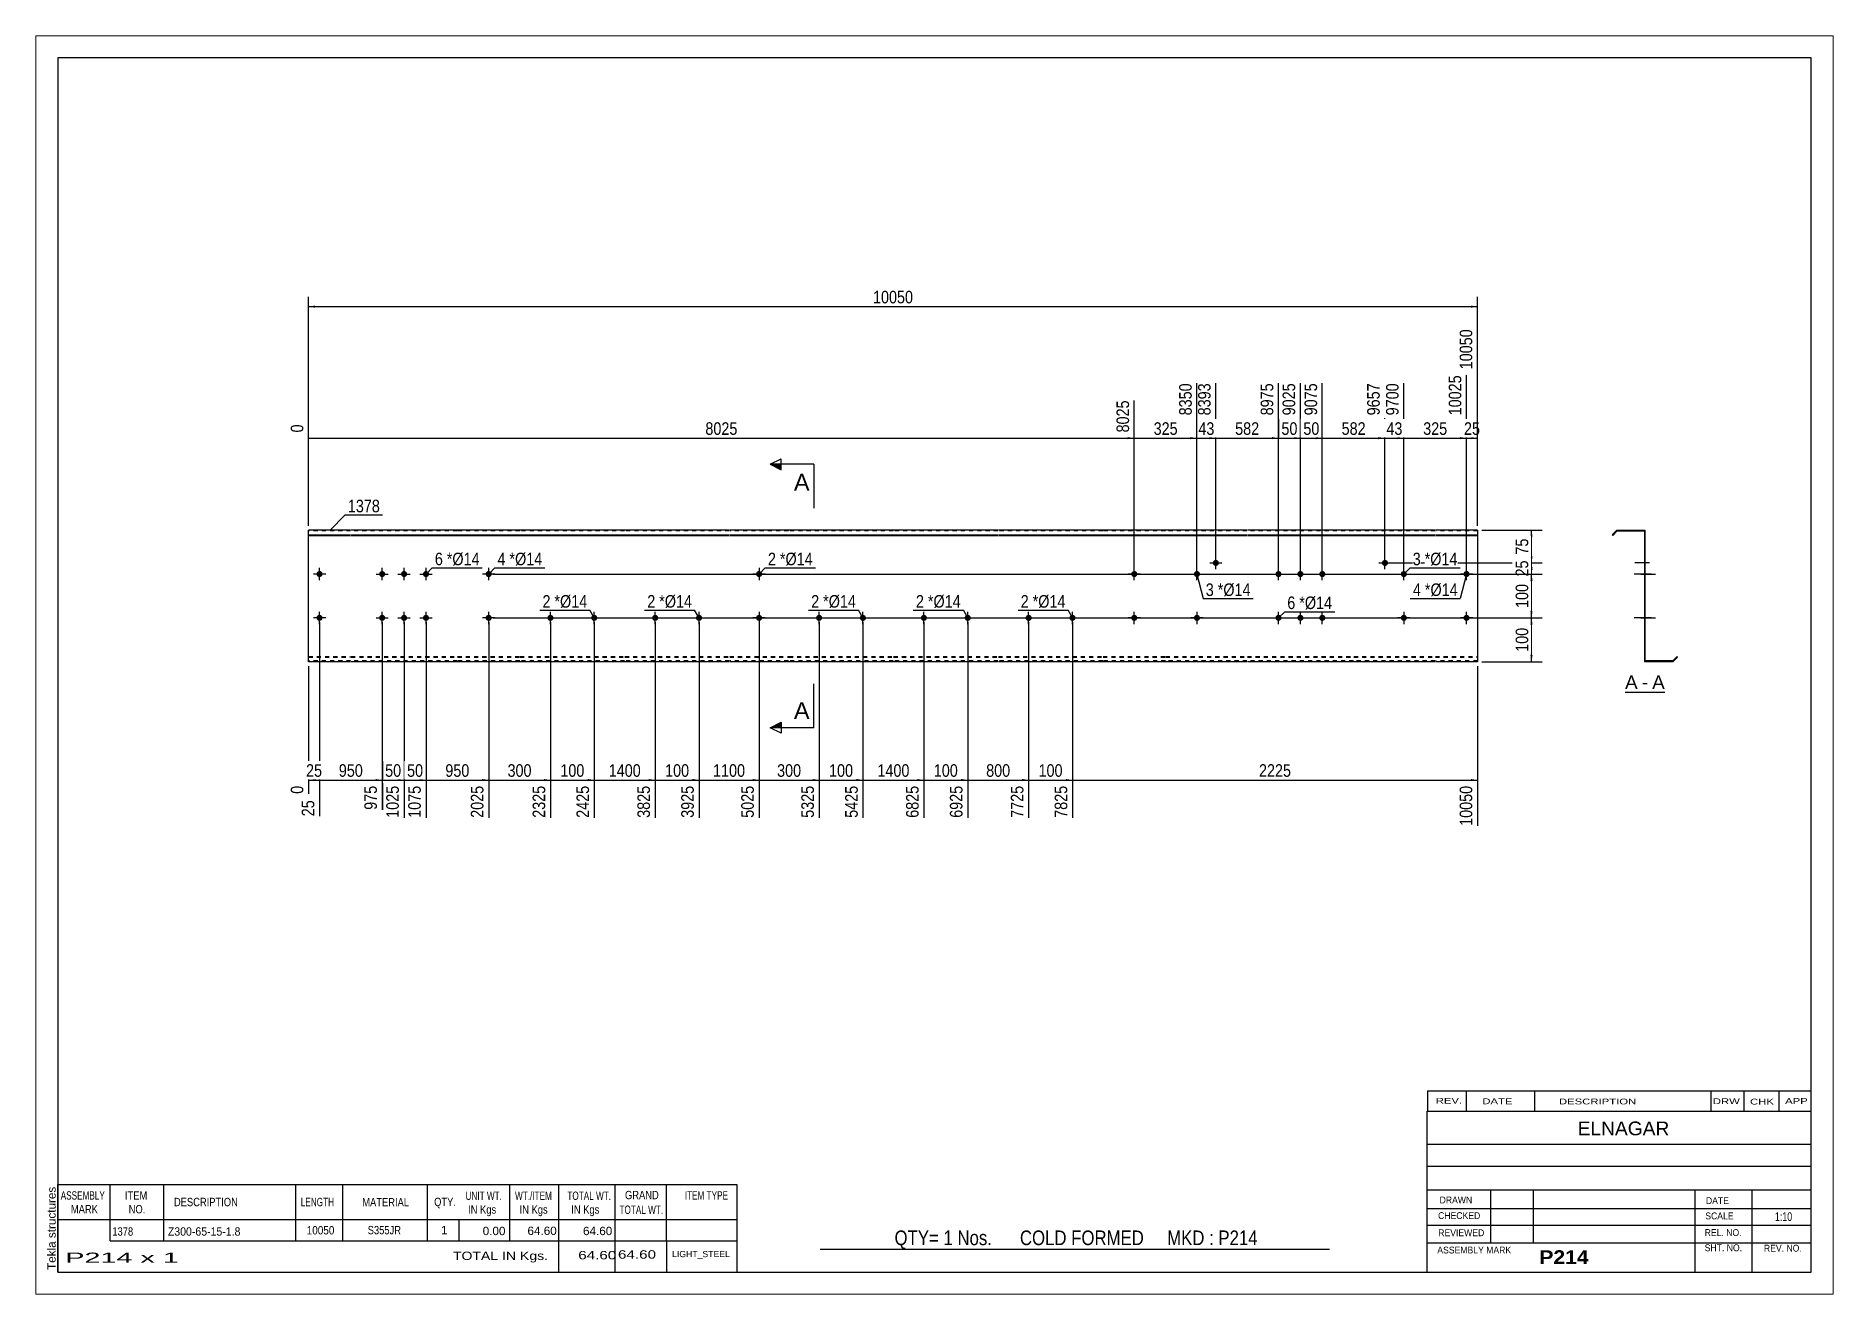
# Paper-space layout 'Layout1' of a CAD drawing. Header units: millimetres. Extents: x 0 to 410, y 0 to 287.
# The model-space entities are those that its viewports show. They can reach past a viewport. Long polylines and large blocks are cut down to what shows.
import ezdxf

# ---------------------------------------------------------------- set-up
doc = ezdxf.new("R2010")
doc.units = ezdxf.units.MM
doc.linetypes.add('DXK_LINE_DOT1', pattern=[1.8814, 0.9407, -0.9407])
doc.layers.add('Viewport layer', color=7, linetype='Continuous', plot=False)
doc.styles.add('Arial', font='ARIAL.TTF', dxfattribs={"height": 0.2})
doc.styles.add('Arial Bold', font='ARIALBD.TTF', dxfattribs={"height": 0.2})
doc.styles.add('Arial Narrow', font='ARIALN.TTF', dxfattribs={"height": 0.2})

# ---------------------------------------------------------------- blocks, each defined once
blk = doc.blocks.new('Unknown-629084762-2047')
at = {"color": 5, "linetype": 'Continuous'}
for p, q in [((342.8, 122.75), (-57.2, 122.75)), ((-57.2, 122.75), (-57.2, -154.25)), ((342.8, -154.25), (342.8, 122.75)), ((-57.2, -154.25), (342.8, -154.25))]:
    blk.add_line(p, q, dxfattribs=at)
at = {"color": 174, "linetype": 'Continuous', "style": 'Arial'}
blk.add_text('Tekla structures', height=1.9102, rotation=90, dxfattribs=at).set_placement((-57.7, -153.75))
blk = doc.blocks.new('Unknown-629084762-12 - 1241')
at = {"color": 7, "linetype": 'Continuous'}
blk.add_line((300.36, -21.95), (309.39, -21.95), dxfattribs=at)
at = {"color": 0, "linetype": 'Continuous'}
blk.add_wipeout([(303.2, -21.2), (303.2, -18), (300.36, -18), (300.36, -21.2)], dxfattribs=at)
blk.add_wipeout([(305.58, -21.2), (305.58, -18), (304.16, -18), (304.16, -21.2)], dxfattribs=at)
at = {"color": 96, "linetype": 'Continuous', "style": 'Arial'}
blk.add_text('A', height=3.06, dxfattribs=at).set_placement((300.36, -21.2))
at = {"color": 0, "linetype": 'Continuous'}
blk.add_wipeout([(309.39, -21.2), (309.39, -18), (306.54, -18), (306.54, -21.2)], dxfattribs=at)
at = {"color": 96, "linetype": 'Continuous', "style": 'Arial'}
for s, p in [('-', (304.16, -21.2)), ('A', (306.54, -21.2))]:
    blk.add_text(s, height=3.06, dxfattribs=at).set_placement(p)
blk = doc.blocks.new('Bolt-629084762-1223 - 1203')
at = {"linetype": 'Continuous'}
for points in [[(16.09, 5, -1), (17.49, 5, -1)], [(21.09, 5, -1), (22.49, 5, -1)], [(26.09, 5, -1), (27.49, 5, -1)], [(16.09, -5, -1), (17.49, -5, -1)], [(21.09, -5, -1), (22.49, -5, -1)], [(26.09, -5, -1), (27.49, -5, -1)]]:
    blk.add_hatch(color=3, dxfattribs=at).paths.add_polyline_path(points)
at = {"color": 3, "linetype": 'Continuous'}
for p, q in [((15.39, 5), (18.19, 5)), ((16.79, 3.6), (16.79, 6.4)), ((20.39, 5), (23.19, 5)), ((21.79, 3.6), (21.79, 6.4)), ((25.39, 5), (28.19, 5)), ((26.79, 3.6), (26.79, 6.4)), ((16.79, -6.4), (16.79, -3.6)), ((21.79, -6.4), (21.79, -3.6)), ((26.79, -6.4), (26.79, -3.6)), ((15.39, -5), (18.19, -5)), ((20.39, -5), (23.19, -5)), ((25.39, -5), (28.19, -5))]:
    blk.add_line(p, q, dxfattribs=at)
blk = doc.blocks.new('Part-629084762-1218 - 1203')
at = {"color": 2, "linetype": 'Continuous'}
for p, q in [((0, -15), (0, 15)), ((9.6, 15), (0, 15)), ((0, 13.94), (9.6, 13.94)), ((0, 13.81), (9.6, 13.81)), ((33.89, 15), (9.7, 15)), ((9.7, 13.94), (33.89, 13.94)), ((9.7, 13.81), (33.89, 13.81)), ((48.18, 15), (33.99, 15)), ((33.99, 13.94), (48.18, 13.94)), ((33.99, 13.81), (48.18, 13.81)), ((72.08, 15), (48.28, 15)), ((48.28, 13.94), (72.08, 13.94)), ((48.28, 13.81), (72.08, 13.81)), ((95.98, 15), (72.18, 15)), ((72.18, 13.94), (95.98, 13.94)), ((72.18, 13.81), (95.98, 13.81)), ((109.48, 15), (96.08, 15)), ((96.08, 13.94), (109.48, 13.94)), ((96.08, 13.81), (109.48, 13.81)), ((133.38, 15), (109.58, 15)), ((109.58, 13.94), (133.38, 13.94)), ((109.58, 13.81), (133.38, 13.81)), ((157.28, 15), (133.48, 15)), ((133.48, 13.94), (157.28, 13.94)), ((133.48, 13.81), (157.28, 13.81)), ((181.18, 15), (157.38, 15)), ((157.38, 13.94), (181.18, 13.94)), ((157.38, 13.81), (181.18, 13.81)), ((195.48, 15), (181.28, 15)), ((181.28, 13.94), (195.48, 13.94)), ((181.28, 13.81), (195.48, 13.81)), ((214.08, 15), (195.58, 15)), ((195.58, 13.94), (214.08, 13.94)), ((195.58, 13.81), (214.08, 13.81)), ((238.38, 15), (214.18, 15)), ((214.18, 13.94), (238.38, 13.94)), ((214.18, 13.81), (238.38, 13.81)), ((256.98, 15), (238.48, 15)), ((238.48, 13.94), (256.98, 13.94)), ((238.48, 13.81), (256.98, 13.81)), ((266.68, 15), (257.08, 15)), ((257.08, 13.94), (266.68, 13.94)), ((257.08, 13.81), (266.68, 13.81)), ((266.68, 15), (266.68, 13.94)), ((266.68, 13.94), (266.68, -15)), ((9.6, -15), (0, -15)), ((33.89, -15), (9.7, -15)), ((48.18, -15), (33.99, -15)), ((72.08, -15), (48.28, -15)), ((95.98, -15), (72.18, -15)), ((109.48, -15), (96.08, -15)), ((133.38, -15), (109.58, -15)), ((157.28, -15), (133.48, -15)), ((181.18, -15), (157.38, -15)), ((195.48, -15), (181.28, -15)), ((214.08, -15), (195.58, -15)), ((238.38, -15), (214.18, -15)), ((256.98, -15), (238.48, -15)), ((266.68, -15), (257.08, -15))]:
    blk.add_line(p, q, dxfattribs=at)
at = {"color": 7, "linetype": 'DXK_LINE_DOT1'}
for p, q in [((9.6, 14.82), (0, 14.82)), ((33.89, 14.82), (9.7, 14.82)), ((48.18, 14.82), (33.99, 14.82)), ((72.08, 14.82), (48.28, 14.82)), ((95.98, 14.82), (72.18, 14.82)), ((109.48, 14.82), (96.08, 14.82)), ((133.38, 14.82), (109.58, 14.82)), ((157.28, 14.82), (133.48, 14.82)), ((181.18, 14.82), (157.38, 14.82)), ((195.48, 14.82), (181.28, 14.82)), ((214.08, 14.82), (195.58, 14.82)), ((238.38, 14.82), (214.18, 14.82)), ((256.98, 14.82), (238.48, 14.82)), ((266.68, 14.82), (257.08, 14.82)), ((0, -13.81), (9.6, -13.81)), ((0, -13.94), (9.6, -13.94)), ((9.6, -14.82), (0, -14.82)), ((9.7, -13.81), (33.89, -13.81)), ((9.7, -13.94), (33.89, -13.94)), ((33.89, -14.82), (9.7, -14.82)), ((33.99, -13.81), (48.18, -13.81)), ((33.99, -13.94), (48.18, -13.94)), ((48.18, -14.82), (33.99, -14.82)), ((48.28, -13.81), (72.08, -13.81)), ((48.28, -13.94), (72.08, -13.94)), ((72.08, -14.82), (48.28, -14.82)), ((72.18, -13.81), (95.98, -13.81)), ((72.18, -13.94), (95.98, -13.94)), ((95.98, -14.82), (72.18, -14.82)), ((96.08, -13.81), (109.48, -13.81)), ((96.08, -13.94), (109.48, -13.94)), ((109.48, -14.82), (96.08, -14.82)), ((109.58, -13.81), (133.38, -13.81)), ((109.58, -13.94), (133.38, -13.94)), ((133.38, -14.82), (109.58, -14.82)), ((133.48, -13.81), (157.28, -13.81)), ((133.48, -13.94), (157.28, -13.94)), ((157.28, -14.82), (133.48, -14.82)), ((157.38, -13.81), (181.18, -13.81)), ((157.38, -13.94), (181.18, -13.94)), ((181.18, -14.82), (157.38, -14.82)), ((181.28, -13.81), (195.48, -13.81)), ((181.28, -13.94), (195.48, -13.94)), ((195.48, -14.82), (181.28, -14.82)), ((195.58, -13.81), (214.08, -13.81)), ((195.58, -13.94), (214.08, -13.94)), ((214.08, -14.82), (195.58, -14.82)), ((214.18, -13.81), (238.38, -13.81)), ((214.18, -13.94), (238.38, -13.94)), ((238.38, -14.82), (214.18, -14.82)), ((238.48, -13.81), (256.98, -13.81)), ((238.48, -13.94), (256.98, -13.94)), ((256.98, -14.82), (238.48, -14.82)), ((257.08, -13.81), (266.68, -13.81)), ((257.08, -13.94), (266.68, -13.94)), ((266.68, -14.82), (257.08, -14.82))]:
    blk.add_line(p, q, dxfattribs=at)
blk = doc.blocks.new('Bolt-629084762-1219 - 1203')
at = {"linetype": 'Continuous'}
blk.add_hatch(color=3, dxfattribs=at).paths.add_polyline_path([(206.29, 7.53, -1), (207.69, 7.53, -1)])
at = {"color": 3, "linetype": 'Continuous'}
for p, q in [((206.99, 6.13), (206.99, 8.93)), ((205.59, 7.53), (208.39, 7.53))]:
    blk.add_line(p, q, dxfattribs=at)
blk = doc.blocks.new('Bolt-629084762-1220 - 1203')
at = {"linetype": 'Continuous'}
blk.add_hatch(color=3, dxfattribs=at).paths.add_polyline_path([(244.87, 7.53, -1), (246.27, 7.53, -1)])
at = {"color": 3, "linetype": 'Continuous'}
for p, q in [((245.57, 6.13), (245.57, 8.93)), ((244.17, 7.53), (246.97, 7.53))]:
    blk.add_line(p, q, dxfattribs=at)
blk = doc.blocks.new('Bolt-629084762-1221 - 1203')
at = {"linetype": 'Continuous'}
blk.add_hatch(color=3, dxfattribs=at).paths.add_polyline_path([(203.38, -5, -1), (201.98, -5, -1)])
at = {"color": 3, "linetype": 'Continuous'}
for p, q in [((202.68, -3.6), (202.68, -6.4)), ((204.08, -5), (201.28, -5))]:
    blk.add_line(p, q, dxfattribs=at)
blk = doc.blocks.new('Bolt-629084762-1222 - 1203')
at = {"linetype": 'Continuous'}
for points in [[(220.58, 5, -1), (221.98, 5, -1)], [(225.58, 5, -1), (226.98, 5, -1)], [(230.58, 5, -1), (231.98, 5, -1)], [(220.58, -5, -1), (221.98, -5, -1)], [(225.58, -5, -1), (226.98, -5, -1)], [(230.58, -5, -1), (231.98, -5, -1)]]:
    blk.add_hatch(color=3, dxfattribs=at).paths.add_polyline_path(points)
at = {"color": 3, "linetype": 'Continuous'}
for p, q in [((219.88, 5), (222.68, 5)), ((221.28, 3.6), (221.28, 6.4)), ((224.88, 5), (227.68, 5)), ((226.28, 3.6), (226.28, 6.4)), ((229.88, 5), (232.68, 5)), ((231.28, 3.6), (231.28, 6.4)), ((221.28, -6.4), (221.28, -3.6)), ((226.28, -6.4), (226.28, -3.6)), ((231.28, -6.4), (231.28, -3.6)), ((219.88, -5), (222.68, -5)), ((224.88, -5), (227.68, -5)), ((229.88, -5), (232.68, -5))]:
    blk.add_line(p, q, dxfattribs=at)
blk = doc.blocks.new('Bolt-629084762-1224 - 1203')
at = {"linetype": 'Continuous'}
for points in [[(1.8, -5, -1), (3.2, -5, -1)], [(40.39, -5, -1), (41.79, -5, -1)]]:
    blk.add_hatch(color=3, dxfattribs=at).paths.add_polyline_path(points)
at = {"color": 3, "linetype": 'Continuous'}
for p, q in [((2.5, -6.4), (2.5, -3.6)), ((41.09, -6.4), (41.09, -3.6)), ((3.9, -5), (1.1, -5)), ((42.49, -5), (39.69, -5))]:
    blk.add_line(p, q, dxfattribs=at)
blk = doc.blocks.new('Bolt-629084762-1225 - 1203')
at = {"linetype": 'Continuous'}
for points in [[(103.48, 5, -1), (102.08, 5, -1)], [(103.48, -5, -1), (102.08, -5, -1)]]:
    blk.add_hatch(color=3, dxfattribs=at).paths.add_polyline_path(points)
at = {"color": 3, "linetype": 'Continuous'}
for p, q in [((104.18, 5), (101.38, 5)), ((102.78, 6.4), (102.78, 3.6)), ((102.78, -3.6), (102.78, -6.4)), ((104.18, -5), (101.38, -5))]:
    blk.add_line(p, q, dxfattribs=at)
blk = doc.blocks.new('Bolt-629084762-1226 - 1203')
at = {"linetype": 'Continuous'}
blk.add_hatch(color=3, dxfattribs=at).paths.add_polyline_path([(201.98, 5, -1), (203.38, 5, -1)])
at = {"color": 3, "linetype": 'Continuous'}
for p, q in [((201.28, 5), (204.08, 5)), ((202.68, 3.6), (202.68, 6.4))]:
    blk.add_line(p, q, dxfattribs=at)
blk = doc.blocks.new('Bolt-629084762-1227 - 1203')
at = {"linetype": 'Continuous'}
for points in [[(1.8, 5, -1), (3.2, 5, -1)], [(40.39, 5, -1), (41.79, 5, -1)]]:
    blk.add_hatch(color=3, dxfattribs=at).paths.add_polyline_path(points)
at = {"color": 3, "linetype": 'Continuous'}
for p, q in [((3.9, 5), (1.1, 5)), ((2.5, 3.6), (2.5, 6.4)), ((42.49, 5), (39.69, 5)), ((41.09, 3.6), (41.09, 6.4))]:
    blk.add_line(p, q, dxfattribs=at)
blk = doc.blocks.new('Bolt-629084762-1228 - 1203')
at = {"linetype": 'Continuous'}
for points in [[(140.38, -4.3, -1), (140.38, -5.7, -1)], [(150.38, -4.3, -1), (150.38, -5.7, -1)]]:
    blk.add_hatch(color=3, dxfattribs=at).paths.add_polyline_path(points)
at = {"color": 3, "linetype": 'Continuous'}
for p, q in [((140.38, -6.4), (140.38, -3.6)), ((150.38, -6.4), (150.38, -3.6)), ((138.98, -5), (141.78, -5)), ((148.98, -5), (151.78, -5))]:
    blk.add_line(p, q, dxfattribs=at)
blk = doc.blocks.new('Bolt-629084762-1229 - 1203')
at = {"linetype": 'Continuous'}
for points in [[(116.48, -4.3, -1), (116.48, -5.7, -1)], [(126.48, -4.3, -1), (126.48, -5.7, -1)]]:
    blk.add_hatch(color=3, dxfattribs=at).paths.add_polyline_path(points)
at = {"color": 3, "linetype": 'Continuous'}
for p, q in [((116.48, -6.4), (116.48, -3.6)), ((126.48, -6.4), (126.48, -3.6)), ((115.08, -5), (117.88, -5)), ((125.08, -5), (127.88, -5))]:
    blk.add_line(p, q, dxfattribs=at)
blk = doc.blocks.new('Bolt-629084762-1230 - 1203')
at = {"linetype": 'Continuous'}
for points in [[(55.18, -4.3, -1), (55.18, -5.7, -1)], [(65.18, -4.3, -1), (65.18, -5.7, -1)]]:
    blk.add_hatch(color=3, dxfattribs=at).paths.add_polyline_path(points)
at = {"color": 3, "linetype": 'Continuous'}
for p, q in [((55.18, -6.4), (55.18, -3.6)), ((65.18, -6.4), (65.18, -3.6)), ((53.78, -5), (56.58, -5)), ((63.78, -5), (66.58, -5))]:
    blk.add_line(p, q, dxfattribs=at)
blk = doc.blocks.new('Bolt-629084762-1231 - 1203')
at = {"linetype": 'Continuous'}
for points in [[(79.08, -4.3, -1), (79.08, -5.7, -1)], [(89.08, -4.3, -1), (89.08, -5.7, -1)]]:
    blk.add_hatch(color=3, dxfattribs=at).paths.add_polyline_path(points)
at = {"color": 3, "linetype": 'Continuous'}
for p, q in [((79.08, -6.4), (79.08, -3.6)), ((89.08, -6.4), (89.08, -3.6)), ((77.68, -5), (80.48, -5)), ((87.68, -5), (90.48, -5))]:
    blk.add_line(p, q, dxfattribs=at)
blk = doc.blocks.new('Bolt-629084762-1232 - 1203')
at = {"linetype": 'Continuous'}
blk.add_hatch(color=3, dxfattribs=at).paths.add_polyline_path([(249.18, 5, -1), (250.58, 5, -1)])
at = {"color": 3, "linetype": 'Continuous'}
for p, q in [((248.48, 5), (251.28, 5)), ((249.88, 3.6), (249.88, 6.4))]:
    blk.add_line(p, q, dxfattribs=at)
blk = doc.blocks.new('Bolt-629084762-1233 - 1203')
at = {"linetype": 'Continuous'}
blk.add_hatch(color=3, dxfattribs=at).paths.add_polyline_path([(250.58, -5, -1), (249.18, -5, -1)])
at = {"color": 3, "linetype": 'Continuous'}
for p, q in [((249.88, -3.6), (249.88, -6.4)), ((251.28, -5), (248.48, -5))]:
    blk.add_line(p, q, dxfattribs=at)
blk = doc.blocks.new('Bolt-629084762-1234 - 1203')
at = {"linetype": 'Continuous'}
for points in [[(187.68, 5, -1), (189.08, 5, -1)], [(263.48, 5, -1), (264.88, 5, -1)]]:
    blk.add_hatch(color=3, dxfattribs=at).paths.add_polyline_path(points)
at = {"color": 3, "linetype": 'Continuous'}
for p, q in [((189.78, 5), (186.98, 5)), ((188.38, 3.6), (188.38, 6.4)), ((265.58, 5), (262.78, 5)), ((264.18, 3.6), (264.18, 6.4))]:
    blk.add_line(p, q, dxfattribs=at)
blk = doc.blocks.new('Bolt-629084762-1235 - 1203')
at = {"linetype": 'Continuous'}
for points in [[(187.68, -5, -1), (189.08, -5, -1)], [(263.48, -5, -1), (264.88, -5, -1)]]:
    blk.add_hatch(color=3, dxfattribs=at).paths.add_polyline_path(points)
at = {"color": 3, "linetype": 'Continuous'}
for p, q in [((188.38, -6.4), (188.38, -3.6)), ((264.18, -6.4), (264.18, -3.6)), ((189.78, -5), (186.98, -5)), ((265.58, -5), (262.78, -5))]:
    blk.add_line(p, q, dxfattribs=at)
blk = doc.blocks.new('Bolt-629084762-1236 - 1203')
at = {"linetype": 'Continuous'}
for points in [[(164.28, -4.3, -1), (164.28, -5.7, -1)], [(174.28, -4.3, -1), (174.28, -5.7, -1)]]:
    blk.add_hatch(color=3, dxfattribs=at).paths.add_polyline_path(points)
at = {"color": 3, "linetype": 'Continuous'}
for p, q in [((164.28, -6.4), (164.28, -3.6)), ((174.28, -6.4), (174.28, -3.6)), ((162.88, -5), (165.68, -5)), ((172.88, -5), (175.68, -5))]:
    blk.add_line(p, q, dxfattribs=at)
blk = doc.blocks.new('Bolt-629084762-1248 - 1241')
at = {"linetype": 'Continuous'}
for points in [[(304.78, 5.7), (304.78, 4.3), (304.96, 4.3), (304.96, 5.7)], [(304.78, 5.7), (304.78, 4.3), (304.96, 4.3), (304.96, 5.7)], [(304.78, 5.7), (304.78, 4.3), (304.96, 4.3), (304.96, 5.7)], [(304.78, -4.3), (304.78, -5.7), (304.96, -5.7), (304.96, -4.3)], [(304.78, -4.3), (304.78, -5.7), (304.96, -5.7), (304.96, -4.3)], [(304.78, -4.3), (304.78, -5.7), (304.96, -5.7), (304.96, -4.3)]]:
    blk.add_hatch(color=3, dxfattribs=at).paths.add_polyline_path(points)
at = {"color": 3, "linetype": 'Continuous'}
for p, q in [((306.27, 5), (302.47, 5)), ((306.27, 5), (302.47, 5)), ((306.27, 5), (302.47, 5)), ((304.96, 5.7), (304.78, 5.7)), ((304.96, 5.7), (304.78, 5.7)), ((304.96, 5.7), (304.78, 5.7)), ((304.96, 4.3), (304.78, 4.3)), ((304.96, 4.3), (304.78, 4.3)), ((304.96, 4.3), (304.78, 4.3)), ((306.27, -5), (302.47, -5)), ((306.27, -5), (302.47, -5)), ((306.27, -5), (302.47, -5)), ((304.96, -4.3), (304.78, -4.3)), ((304.96, -4.3), (304.78, -4.3)), ((304.96, -4.3), (304.78, -4.3)), ((304.96, -5.7), (304.78, -5.7)), ((304.96, -5.7), (304.78, -5.7)), ((304.96, -5.7), (304.78, -5.7))]:
    blk.add_line(p, q, dxfattribs=at)
blk = doc.blocks.new('Part-629084762-1243 - 1241')
at = {"color": 2, "linetype": 'Continuous'}
for p, q in [((298.46, 15), (297.4, 13.94)), ((297.4, 13.94), (297.53, 13.81)), ((297.53, 13.81), (298.54, 14.82)), ((298.46, 15), (304.96, 15)), ((298.54, 14.82), (304.78, 14.82)), ((304.78, 14.82), (304.78, -15)), ((304.96, -14.82), (304.96, 15)), ((311.28, -15), (304.78, -15)), ((311.21, -14.82), (304.96, -14.82)), ((312.21, -13.81), (311.21, -14.82)), ((311.28, -15), (312.34, -13.94)), ((312.34, -13.94), (312.21, -13.81))]:
    blk.add_line(p, q, dxfattribs=at)
blk = doc.blocks.new('Bolt-629084762-1244 - 1241')
at = {"linetype": 'Continuous'}
blk.add_hatch(color=3, dxfattribs=at).paths.add_polyline_path([(304.78, 8.23), (304.78, 6.83), (304.96, 6.83), (304.96, 8.23)])
at = {"color": 3, "linetype": 'Continuous'}
for p, q in [((304.96, 8.23), (304.78, 8.23)), ((305.91, 7.53), (302.61, 7.53)), ((304.96, 6.83), (304.78, 6.83))]:
    blk.add_line(p, q, dxfattribs=at)
blk = doc.blocks.new('Bolt-629084762-1245 - 1241')
at = {"linetype": 'Continuous'}
blk.add_hatch(color=3, dxfattribs=at).paths.add_polyline_path([(304.78, 8.23), (304.78, 6.83), (304.96, 6.83), (304.96, 8.23)])
at = {"color": 3, "linetype": 'Continuous'}
for p, q in [((304.96, 8.23), (304.78, 8.23)), ((305.91, 7.53), (302.61, 7.53)), ((304.96, 6.83), (304.78, 6.83))]:
    blk.add_line(p, q, dxfattribs=at)
blk = doc.blocks.new('Bolt-629084762-1246 - 1241')
at = {"linetype": 'Continuous'}
blk.add_hatch(color=3, dxfattribs=at).paths.add_polyline_path([(304.96, -5.7), (304.96, -4.3), (304.78, -4.3), (304.78, -5.7)])
at = {"color": 3, "linetype": 'Continuous'}
for p, q in [((304.96, -4.3), (304.78, -4.3)), ((305.76, -5), (304.78, -5)), ((304.96, -5.7), (304.78, -5.7))]:
    blk.add_line(p, q, dxfattribs=at)
blk = doc.blocks.new('Bolt-629084762-1247 - 1241')
at = {"linetype": 'Continuous'}
for points in [[(304.78, 5.7), (304.78, 4.3), (304.96, 4.3), (304.96, 5.7)], [(304.78, 5.7), (304.78, 4.3), (304.96, 4.3), (304.96, 5.7)], [(304.78, 5.7), (304.78, 4.3), (304.96, 4.3), (304.96, 5.7)], [(304.78, -4.3), (304.78, -5.7), (304.96, -5.7), (304.96, -4.3)], [(304.78, -4.3), (304.78, -5.7), (304.96, -5.7), (304.96, -4.3)], [(304.78, -4.3), (304.78, -5.7), (304.96, -5.7), (304.96, -4.3)]]:
    blk.add_hatch(color=3, dxfattribs=at).paths.add_polyline_path(points)
at = {"color": 3, "linetype": 'Continuous'}
for p, q in [((306.26, 5), (302.46, 5)), ((306.26, 5), (302.46, 5)), ((306.26, 5), (302.46, 5)), ((304.96, 5.7), (304.78, 5.7)), ((304.96, 5.7), (304.78, 5.7)), ((304.96, 5.7), (304.78, 5.7)), ((304.96, 4.3), (304.78, 4.3)), ((304.96, 4.3), (304.78, 4.3)), ((304.96, 4.3), (304.78, 4.3)), ((306.26, -5), (302.46, -5)), ((306.26, -5), (302.46, -5)), ((306.26, -5), (302.46, -5)), ((304.96, -4.3), (304.78, -4.3)), ((304.96, -4.3), (304.78, -4.3)), ((304.96, -4.3), (304.78, -4.3)), ((304.96, -5.7), (304.78, -5.7)), ((304.96, -5.7), (304.78, -5.7)), ((304.96, -5.7), (304.78, -5.7))]:
    blk.add_line(p, q, dxfattribs=at)
blk = doc.blocks.new('Bolt-629084762-1249 - 1241')
at = {"linetype": 'Continuous'}
blk.add_hatch(color=3, dxfattribs=at).paths.add_polyline_path([(304.78, -4.3), (304.78, -5.7), (304.96, -5.7), (304.96, -4.3)])
blk.add_hatch(color=3, dxfattribs=at).paths.add_polyline_path([(304.78, -4.3), (304.78, -5.7), (304.96, -5.7), (304.96, -4.3)])
at = {"color": 3, "linetype": 'Continuous'}
for p, q in [((303.97, -5), (307.27, -5)), ((303.97, -5), (307.27, -5)), ((304.78, -4.3), (304.96, -4.3)), ((304.78, -4.3), (304.96, -4.3)), ((304.78, -5.7), (304.96, -5.7)), ((304.78, -5.7), (304.96, -5.7))]:
    blk.add_line(p, q, dxfattribs=at)
blk = doc.blocks.new('Bolt-629084762-1250 - 1241')
at = {"linetype": 'Continuous'}
for points in [[(304.96, 4.3), (304.96, 5.7), (304.78, 5.7), (304.78, 4.3)], [(304.96, -5.7), (304.96, -4.3), (304.78, -4.3), (304.78, -5.7)]]:
    blk.add_hatch(color=3, dxfattribs=at).paths.add_polyline_path(points)
at = {"color": 3, "linetype": 'Continuous'}
for p, q in [((304.96, 5), (302.78, 5)), ((304.96, 5.7), (304.78, 5.7)), ((304.96, 4.3), (304.78, 4.3)), ((304.96, -5), (302.78, -5)), ((304.96, -4.3), (304.78, -4.3)), ((304.96, -5.7), (304.78, -5.7))]:
    blk.add_line(p, q, dxfattribs=at)
blk = doc.blocks.new('Bolt-629084762-1251 - 1241')
at = {"linetype": 'Continuous'}
blk.add_hatch(color=3, dxfattribs=at).paths.add_polyline_path([(304.78, 5.7), (304.78, 4.3), (304.96, 4.3), (304.96, 5.7)])
at = {"color": 3, "linetype": 'Continuous'}
for p, q in [((305.91, 5), (302.61, 5)), ((304.96, 5.7), (304.78, 5.7)), ((304.96, 4.3), (304.78, 4.3))]:
    blk.add_line(p, q, dxfattribs=at)
blk = doc.blocks.new('Bolt-629084762-1252 - 1241')
at = {"linetype": 'Continuous'}
blk.add_hatch(color=3, dxfattribs=at).paths.add_polyline_path([(304.78, 5.7), (304.78, 4.3), (304.96, 4.3), (304.96, 5.7)])
blk.add_hatch(color=3, dxfattribs=at).paths.add_polyline_path([(304.78, 5.7), (304.78, 4.3), (304.96, 4.3), (304.96, 5.7)])
at = {"color": 3, "linetype": 'Continuous'}
for p, q in [((303.97, 5), (307.27, 5)), ((303.97, 5), (307.27, 5)), ((304.78, 5.7), (304.96, 5.7)), ((304.78, 5.7), (304.96, 5.7)), ((304.78, 4.3), (304.96, 4.3)), ((304.78, 4.3), (304.96, 4.3))]:
    blk.add_line(p, q, dxfattribs=at)
blk = doc.blocks.new('Bolt-629084762-1253 - 1241')
at = {"linetype": 'Continuous'}
blk.add_hatch(color=3, dxfattribs=at).paths.add_polyline_path([(304.96, -5.7), (304.96, -4.3), (304.78, -4.3), (304.78, -5.7)])
blk.add_hatch(color=3, dxfattribs=at).paths.add_polyline_path([(304.96, -5.7), (304.96, -4.3), (304.78, -4.3), (304.78, -5.7)])
at = {"color": 3, "linetype": 'Continuous'}
for p, q in [((304.03, -5), (306.78, -5)), ((304.03, -5), (306.78, -5)), ((304.78, -4.3), (304.96, -4.3)), ((304.78, -4.3), (304.96, -4.3)), ((304.78, -5.7), (304.96, -5.7)), ((304.78, -5.7), (304.96, -5.7))]:
    blk.add_line(p, q, dxfattribs=at)
blk = doc.blocks.new('Bolt-629084762-1254 - 1241')
at = {"linetype": 'Continuous'}
blk.add_hatch(color=3, dxfattribs=at).paths.add_polyline_path([(304.96, -5.7), (304.96, -4.3), (304.78, -4.3), (304.78, -5.7)])
blk.add_hatch(color=3, dxfattribs=at).paths.add_polyline_path([(304.96, -5.7), (304.96, -4.3), (304.78, -4.3), (304.78, -5.7)])
at = {"color": 3, "linetype": 'Continuous'}
for p, q in [((304.03, -5), (306.78, -5)), ((304.03, -5), (306.78, -5)), ((304.78, -4.3), (304.96, -4.3)), ((304.78, -4.3), (304.96, -4.3)), ((304.78, -5.7), (304.96, -5.7)), ((304.78, -5.7), (304.96, -5.7))]:
    blk.add_line(p, q, dxfattribs=at)
blk = doc.blocks.new('Bolt-629084762-1255 - 1241')
at = {"linetype": 'Continuous'}
blk.add_hatch(color=3, dxfattribs=at).paths.add_polyline_path([(304.96, -5.7), (304.96, -4.3), (304.78, -4.3), (304.78, -5.7)])
blk.add_hatch(color=3, dxfattribs=at).paths.add_polyline_path([(304.96, -5.7), (304.96, -4.3), (304.78, -4.3), (304.78, -5.7)])
at = {"color": 3, "linetype": 'Continuous'}
for p, q in [((304.03, -5), (306.78, -5)), ((304.03, -5), (306.78, -5)), ((304.78, -4.3), (304.96, -4.3)), ((304.78, -4.3), (304.96, -4.3)), ((304.78, -5.7), (304.96, -5.7)), ((304.78, -5.7), (304.96, -5.7))]:
    blk.add_line(p, q, dxfattribs=at)
blk = doc.blocks.new('Bolt-629084762-1256 - 1241')
at = {"linetype": 'Continuous'}
blk.add_hatch(color=3, dxfattribs=at).paths.add_polyline_path([(304.96, -5.7), (304.96, -4.3), (304.78, -4.3), (304.78, -5.7)])
blk.add_hatch(color=3, dxfattribs=at).paths.add_polyline_path([(304.96, -5.7), (304.96, -4.3), (304.78, -4.3), (304.78, -5.7)])
at = {"color": 3, "linetype": 'Continuous'}
for p, q in [((304.03, -5), (306.78, -5)), ((304.03, -5), (306.78, -5)), ((304.78, -4.3), (304.96, -4.3)), ((304.78, -4.3), (304.96, -4.3)), ((304.78, -5.7), (304.96, -5.7)), ((304.78, -5.7), (304.96, -5.7))]:
    blk.add_line(p, q, dxfattribs=at)
blk = doc.blocks.new('Bolt-629084762-1257 - 1241')
at = {"linetype": 'Continuous'}
blk.add_hatch(color=3, dxfattribs=at).paths.add_polyline_path([(304.78, 5.7), (304.78, 4.3), (304.96, 4.3), (304.96, 5.7)])
at = {"color": 3, "linetype": 'Continuous'}
for p, q in [((305.91, 5), (302.61, 5)), ((304.96, 5.7), (304.78, 5.7)), ((304.96, 4.3), (304.78, 4.3))]:
    blk.add_line(p, q, dxfattribs=at)
blk = doc.blocks.new('Bolt-629084762-1258 - 1241')
at = {"linetype": 'Continuous'}
blk.add_hatch(color=3, dxfattribs=at).paths.add_polyline_path([(304.96, -5.7), (304.96, -4.3), (304.78, -4.3), (304.78, -5.7)])
at = {"color": 3, "linetype": 'Continuous'}
for p, q in [((304.96, -4.3), (304.78, -4.3)), ((305.76, -5), (304.78, -5)), ((304.96, -5.7), (304.78, -5.7))]:
    blk.add_line(p, q, dxfattribs=at)
blk = doc.blocks.new('Bolt-629084762-1259 - 1241')
at = {"linetype": 'Continuous'}
blk.add_hatch(color=3, dxfattribs=at).paths.add_polyline_path([(304.78, 5.7), (304.78, 4.3), (304.96, 4.3), (304.96, 5.7)])
blk.add_hatch(color=3, dxfattribs=at).paths.add_polyline_path([(304.78, 5.7), (304.78, 4.3), (304.96, 4.3), (304.96, 5.7)])
at = {"color": 3, "linetype": 'Continuous'}
for p, q in [((303.98, 5), (307.28, 5)), ((303.98, 5), (307.28, 5)), ((304.78, 5.7), (304.96, 5.7)), ((304.78, 5.7), (304.96, 5.7)), ((304.78, 4.3), (304.96, 4.3)), ((304.78, 4.3), (304.96, 4.3))]:
    blk.add_line(p, q, dxfattribs=at)
blk = doc.blocks.new('Bolt-629084762-1260 - 1241')
at = {"linetype": 'Continuous'}
blk.add_hatch(color=3, dxfattribs=at).paths.add_polyline_path([(304.78, -4.3), (304.78, -5.7), (304.96, -5.7), (304.96, -4.3)])
blk.add_hatch(color=3, dxfattribs=at).paths.add_polyline_path([(304.78, -4.3), (304.78, -5.7), (304.96, -5.7), (304.96, -4.3)])
at = {"color": 3, "linetype": 'Continuous'}
for p, q in [((303.98, -5), (307.28, -5)), ((303.98, -5), (307.28, -5)), ((304.78, -4.3), (304.96, -4.3)), ((304.78, -4.3), (304.96, -4.3)), ((304.78, -5.7), (304.96, -5.7)), ((304.78, -5.7), (304.96, -5.7))]:
    blk.add_line(p, q, dxfattribs=at)
blk = doc.blocks.new('Bolt-629084762-1261 - 1241')
at = {"linetype": 'Continuous'}
blk.add_hatch(color=3, dxfattribs=at).paths.add_polyline_path([(304.96, -5.7), (304.96, -4.3), (304.78, -4.3), (304.78, -5.7)])
blk.add_hatch(color=3, dxfattribs=at).paths.add_polyline_path([(304.96, -5.7), (304.96, -4.3), (304.78, -4.3), (304.78, -5.7)])
at = {"color": 3, "linetype": 'Continuous'}
for p, q in [((304.03, -5), (306.78, -5)), ((304.03, -5), (306.78, -5)), ((304.78, -4.3), (304.96, -4.3)), ((304.78, -4.3), (304.96, -4.3)), ((304.78, -5.7), (304.96, -5.7)), ((304.78, -5.7), (304.96, -5.7))]:
    blk.add_line(p, q, dxfattribs=at)
blk = doc.blocks.new('StraightDimension-629084762-1400 - 1203')
at = {"linetype": 'Continuous'}
for points in [[(278.75, 13.5), (279, 15), (279.25, 13.5)], [(279.25, 9.03), (279, 7.53), (278.75, 9.03)]]:
    blk.add_hatch(color=7, dxfattribs=at).paths.add_polyline_path(points)
at = {"color": 7, "linetype": 'Continuous'}
for p, q in [((267.68, 15), (281.4, 15)), ((279, 7.53), (279, 15)), ((246.57, 7.53), (281.4, 7.53))]:
    blk.add_line(p, q, dxfattribs=at)
at = {"color": 0}
blk.add_wipeout([(278.85, 13.7), (274.65, 13.7), (274.65, 8.84), (278.85, 8.84)], dxfattribs=at)
at = {"color": 3, "style": 'Arial Narrow'}
blk.add_text('75', height=2.863, rotation=90.0002, dxfattribs=at).set_placement((278.25, 9.44))
blk = doc.blocks.new('StraightDimension-629084762-1279 - 1203')
at = {"linetype": 'Continuous'}
blk.add_hatch(color=7, dxfattribs=at).paths.add_polyline_path([(265.18, -41.75), (266.68, -42), (265.18, -42.25)])
at = {"color": 7, "linetype": 'Continuous'}
for p, q in [((174.28, -6), (174.28, -50.61)), ((266.68, -16), (266.68, -52.44)), ((174.28, -42), (266.68, -42))]:
    blk.add_line(p, q, dxfattribs=at)
at = {"color": 0}
blk.add_wipeout([(224.74, -41.85), (224.74, -37.65), (216.23, -37.65), (216.23, -41.85)], dxfattribs=at)
at = {"color": 0, "linetype": 'Continuous'}
blk.add_wipeout([(266.08, -42.7), (261.88, -42.7), (261.88, -53.04), (266.08, -53.04)], dxfattribs=at)
at = {"color": 3, "style": 'Arial Narrow'}
blk.add_text('2225', height=2.863, dxfattribs=at).set_placement((216.83, -41.25))
at = {"color": 3, "linetype": 'Continuous', "style": 'Arial Narrow'}
blk.add_text('10050', height=2.863, rotation=90.0002, dxfattribs=at).set_placement((265.48, -52.44))
blk = doc.blocks.new('StraightDimension-629084762-1353 - 1203')
at = {"linetype": 'Continuous'}
blk.add_hatch(color=7, dxfattribs=at).paths.add_polyline_path([(262.68, 36.25), (264.18, 36), (262.68, 35.75)])
at = {"color": 7, "linetype": 'Continuous'}
for p, q in [((264.18, 6), (264.18, 50.34)), ((249.88, 6), (249.88, 48.51)), ((249.88, 36), (264.18, 36))]:
    blk.add_line(p, q, dxfattribs=at)
at = {"color": 0}
blk.add_wipeout([(260.37, 36.15), (260.37, 40.35), (253.69, 40.35), (253.69, 36.15)], dxfattribs=at)
at = {"color": 0, "linetype": 'Continuous'}
blk.add_wipeout([(263.58, 50.94), (259.38, 50.94), (259.38, 40.6), (263.58, 40.6)], dxfattribs=at)
at = {"color": 3, "linetype": 'Continuous', "style": 'Arial Narrow'}
blk.add_text('10025', height=2.863, rotation=90.0002, dxfattribs=at).set_placement((262.98, 41.2))
at = {"color": 3, "style": 'Arial Narrow'}
blk.add_text('325', height=2.863, dxfattribs=at).set_placement((254.29, 36.75))
blk = doc.blocks.new('StraightDimension-629084762-1289 - 1203')
at = {"linetype": 'Continuous'}
blk.add_hatch(color=7, dxfattribs=at).paths.add_polyline_path([(63.68, -41.75), (65.18, -42), (63.68, -42.25)])
at = {"color": 7, "linetype": 'Continuous'}
for p, q in [((55.18, -6), (55.18, -50.61)), ((65.18, -6), (65.18, -50.61)), ((55.18, -42), (65.18, -42))]:
    blk.add_line(p, q, dxfattribs=at)
at = {"color": 0}
blk.add_wipeout([(63.53, -41.85), (63.53, -37.65), (56.84, -37.65), (56.84, -41.85)], dxfattribs=at)
at = {"color": 0, "linetype": 'Continuous'}
blk.add_wipeout([(64.58, -42.7), (60.38, -42.7), (60.38, -51.21), (64.58, -51.21)], dxfattribs=at)
at = {"color": 3, "style": 'Arial Narrow'}
blk.add_text('100', height=2.863, dxfattribs=at).set_placement((57.44, -41.25))
at = {"color": 3, "linetype": 'Continuous', "style": 'Arial Narrow'}
blk.add_text('2425', height=2.863, rotation=90.0002, dxfattribs=at).set_placement((63.98, -50.61))
blk = doc.blocks.new('StraightDimension-629084762-1284 - 1203')
at = {"linetype": 'Continuous'}
blk.add_hatch(color=7, dxfattribs=at).paths.add_polyline_path([(124.98, -41.75), (126.48, -42), (124.98, -42.25)])
at = {"color": 7, "linetype": 'Continuous'}
for p, q in [((116.48, -6), (116.48, -50.61)), ((126.48, -6), (126.48, -50.61)), ((116.48, -42), (126.48, -42))]:
    blk.add_line(p, q, dxfattribs=at)
at = {"color": 0}
blk.add_wipeout([(124.83, -41.85), (124.83, -37.65), (118.14, -37.65), (118.14, -41.85)], dxfattribs=at)
at = {"color": 0, "linetype": 'Continuous'}
blk.add_wipeout([(125.88, -42.7), (121.68, -42.7), (121.68, -51.21), (125.88, -51.21)], dxfattribs=at)
at = {"color": 3, "style": 'Arial Narrow'}
blk.add_text('100', height=2.863, dxfattribs=at).set_placement((118.74, -41.25))
at = {"color": 3, "linetype": 'Continuous', "style": 'Arial Narrow'}
blk.add_text('5425', height=2.863, rotation=90.0002, dxfattribs=at).set_placement((125.28, -50.61))
blk = doc.blocks.new('StraightDimension-629084762-1283 - 1203')
at = {"linetype": 'Continuous'}
blk.add_hatch(color=7, dxfattribs=at).paths.add_polyline_path([(138.88, -41.75), (140.38, -42), (138.88, -42.25)])
at = {"color": 7, "linetype": 'Continuous'}
for p, q in [((126.48, -6), (126.48, -50.61)), ((140.38, -6), (140.38, -50.61)), ((126.48, -42), (140.38, -42))]:
    blk.add_line(p, q, dxfattribs=at)
at = {"color": 0}
blk.add_wipeout([(137.69, -41.85), (137.69, -37.65), (129.18, -37.65), (129.18, -41.85)], dxfattribs=at)
at = {"color": 0, "linetype": 'Continuous'}
blk.add_wipeout([(139.78, -42.7), (135.58, -42.7), (135.58, -51.21), (139.78, -51.21)], dxfattribs=at)
at = {"color": 3, "style": 'Arial Narrow'}
blk.add_text('1400', height=2.863, dxfattribs=at).set_placement((129.78, -41.25))
at = {"color": 3, "linetype": 'Continuous', "style": 'Arial Narrow'}
blk.add_text('6825', height=2.863, rotation=90.0002, dxfattribs=at).set_placement((139.18, -50.61))
blk = doc.blocks.new('StraightDimension-629084762-1357 - 1203')
at = {"linetype": 'Continuous'}
blk.add_hatch(color=7, dxfattribs=at).paths.add_polyline_path([(224.78, 36.25), (226.28, 36), (224.78, 35.75)])
at = {"color": 7, "linetype": 'Continuous'}
for p, q in [((221.28, 6), (221.28, 48.51)), ((226.28, 6), (226.28, 48.51)), ((221.28, 36), (226.28, 36))]:
    blk.add_line(p, q, dxfattribs=at)
at = {"color": 0}
blk.add_wipeout([(226.21, 36.15), (226.21, 40.35), (221.35, 40.35), (221.35, 36.15)], dxfattribs=at)
at = {"color": 0, "linetype": 'Continuous'}
blk.add_wipeout([(225.68, 49.11), (221.48, 49.11), (221.48, 40.6), (225.68, 40.6)], dxfattribs=at)
at = {"color": 3, "linetype": 'Continuous', "style": 'Arial Narrow'}
blk.add_text('9025', height=2.863, rotation=90.0002, dxfattribs=at).set_placement((225.08, 41.2))
at = {"color": 3, "style": 'Arial Narrow'}
blk.add_text('50', height=2.863, dxfattribs=at).set_placement((221.95, 36.75))
blk = doc.blocks.new('StraightDimension-629084762-1293 - 1203')
at = {"linetype": 'Continuous'}
blk.add_hatch(color=7, dxfattribs=at).paths.add_polyline_path([(20.29, -41.75), (21.79, -42), (20.29, -42.25)])
at = {"color": 7, "linetype": 'Continuous'}
for p, q in [((16.79, -6), (16.79, -48.78)), ((21.79, -6), (21.79, -50.61)), ((16.79, -42), (21.79, -42))]:
    blk.add_line(p, q, dxfattribs=at)
at = {"color": 0}
blk.add_wipeout([(21.72, -41.85), (21.72, -37.65), (16.87, -37.65), (16.87, -41.85)], dxfattribs=at)
at = {"color": 0, "linetype": 'Continuous'}
blk.add_wipeout([(21.19, -42.7), (16.99, -42.7), (16.99, -51.21), (21.19, -51.21)], dxfattribs=at)
at = {"color": 3, "style": 'Arial Narrow'}
blk.add_text('50', height=2.863, dxfattribs=at).set_placement((17.47, -41.25))
at = {"color": 3, "linetype": 'Continuous', "style": 'Arial Narrow'}
blk.add_text('1025', height=2.863, rotation=90.0002, dxfattribs=at).set_placement((20.59, -50.61))
blk = doc.blocks.new('StraightDimension-629084762-1282 - 1203')
at = {"linetype": 'Continuous'}
blk.add_hatch(color=7, dxfattribs=at).paths.add_polyline_path([(148.88, -41.75), (150.38, -42), (148.88, -42.25)])
at = {"color": 7, "linetype": 'Continuous'}
for p, q in [((140.38, -6), (140.38, -50.61)), ((150.38, -6), (150.38, -50.61)), ((140.38, -42), (150.38, -42))]:
    blk.add_line(p, q, dxfattribs=at)
at = {"color": 0}
blk.add_wipeout([(148.73, -41.85), (148.73, -37.65), (142.04, -37.65), (142.04, -41.85)], dxfattribs=at)
at = {"color": 0, "linetype": 'Continuous'}
blk.add_wipeout([(149.78, -42.7), (145.58, -42.7), (145.58, -51.21), (149.78, -51.21)], dxfattribs=at)
at = {"color": 3, "style": 'Arial Narrow'}
blk.add_text('100', height=2.863, dxfattribs=at).set_placement((142.64, -41.25))
at = {"color": 3, "linetype": 'Continuous', "style": 'Arial Narrow'}
blk.add_text('6925', height=2.863, rotation=90.0002, dxfattribs=at).set_placement((149.18, -50.61))
blk = doc.blocks.new('StraightDimension-629084762-1361 - 1203')
at = {"linetype": 'Continuous'}
blk.add_hatch(color=7, dxfattribs=at).paths.add_polyline_path([(186.88, 36.25), (188.38, 36), (186.88, 35.75)])
at = {"color": 7, "linetype": 'Continuous'}
for p, q in [((188.38, 6), (188.38, 44.61)), ((0, 16), (0, 39.13)), ((0, 36), (188.38, 36))]:
    blk.add_line(p, q, dxfattribs=at)
at = {"color": 0, "linetype": 'Continuous'}
for points in [[(187.78, 45.21), (183.58, 45.21), (183.58, 36.7), (187.78, 36.7)], [(-0.6, 39.73), (-4.8, 39.73), (-4.8, 36.7), (-0.6, 36.7)]]:
    blk.add_wipeout(points, dxfattribs=at)
at = {"color": 0}
blk.add_wipeout([(98.45, 36.15), (98.45, 40.35), (89.93, 40.35), (89.93, 36.15)], dxfattribs=at)
at = {"color": 3, "linetype": 'Continuous', "style": 'Arial Narrow'}
for s, height, p in [('8025', 2.863, (187.18, 37.3)), ('0', 2.86, (-1.2, 37.3))]:
    blk.add_text(s, height=height, rotation=90.0002, dxfattribs=at).set_placement(p)
at = {"color": 3, "style": 'Arial Narrow'}
blk.add_text('8025', height=2.863, dxfattribs=at).set_placement((90.53, 36.75))
blk = doc.blocks.new('StraightDimension-629084762-1356 - 1203')
at = {"linetype": 'Continuous'}
blk.add_hatch(color=7, dxfattribs=at).paths.add_polyline_path([(229.78, 36.25), (231.28, 36), (229.78, 35.75)])
at = {"color": 7, "linetype": 'Continuous'}
for p, q in [((226.28, 6), (226.28, 48.51)), ((231.28, 6), (231.28, 48.51)), ((226.28, 36), (231.28, 36))]:
    blk.add_line(p, q, dxfattribs=at)
at = {"color": 0}
blk.add_wipeout([(231.21, 36.15), (231.21, 40.35), (226.35, 40.35), (226.35, 36.15)], dxfattribs=at)
at = {"color": 0, "linetype": 'Continuous'}
blk.add_wipeout([(230.68, 49.11), (226.48, 49.11), (226.48, 40.6), (230.68, 40.6)], dxfattribs=at)
at = {"color": 3, "linetype": 'Continuous', "style": 'Arial Narrow'}
blk.add_text('9075', height=2.863, rotation=90.0002, dxfattribs=at).set_placement((230.08, 41.2))
at = {"color": 3, "style": 'Arial Narrow'}
blk.add_text('50', height=2.863, dxfattribs=at).set_placement((226.95, 36.75))
blk = doc.blocks.new('StraightDimension-629084762-1292 - 1203')
at = {"linetype": 'Continuous'}
blk.add_hatch(color=7, dxfattribs=at).paths.add_polyline_path([(25.29, -41.75), (26.79, -42), (25.29, -42.25)])
at = {"color": 7, "linetype": 'Continuous'}
for p, q in [((21.79, -6), (21.79, -50.61)), ((26.79, -6), (26.79, -50.61)), ((21.79, -42), (26.79, -42))]:
    blk.add_line(p, q, dxfattribs=at)
at = {"color": 0}
blk.add_wipeout([(26.72, -41.85), (26.72, -37.65), (21.87, -37.65), (21.87, -41.85)], dxfattribs=at)
at = {"color": 0, "linetype": 'Continuous'}
blk.add_wipeout([(26.19, -42.7), (21.99, -42.7), (21.99, -51.21), (26.19, -51.21)], dxfattribs=at)
at = {"color": 3, "style": 'Arial Narrow'}
blk.add_text('50', height=2.863, dxfattribs=at).set_placement((22.47, -41.25))
at = {"color": 3, "linetype": 'Continuous', "style": 'Arial Narrow'}
blk.add_text('1075', height=2.863, rotation=90.0002, dxfattribs=at).set_placement((25.59, -50.61))
blk = doc.blocks.new('StraightDimension-629084762-1355 - 1203')
at = {"linetype": 'Continuous'}
blk.add_hatch(color=7, dxfattribs=at).paths.add_polyline_path([(244.07, 36.25), (245.57, 36), (244.07, 35.75)])
at = {"color": 7, "linetype": 'Continuous'}
for p, q in [((231.28, 6), (231.28, 48.51)), ((245.57, 8.53), (245.57, 48.51)), ((231.28, 36), (245.57, 36))]:
    blk.add_line(p, q, dxfattribs=at)
at = {"color": 0}
blk.add_wipeout([(241.77, 36.15), (241.77, 40.35), (235.08, 40.35), (235.08, 36.15)], dxfattribs=at)
at = {"color": 0, "linetype": 'Continuous'}
blk.add_wipeout([(244.97, 49.11), (240.77, 49.11), (240.77, 40.6), (244.97, 40.6)], dxfattribs=at)
at = {"color": 3, "linetype": 'Continuous', "style": 'Arial Narrow'}
blk.add_text('9657', height=2.863, rotation=90.0002, dxfattribs=at).set_placement((244.37, 41.2))
at = {"color": 3, "style": 'Arial Narrow'}
blk.add_text('582', height=2.863, dxfattribs=at).set_placement((235.68, 36.75))
blk = doc.blocks.new('StraightDimension-629084762-1291 - 1203')
at = {"linetype": 'Continuous'}
blk.add_hatch(color=7, dxfattribs=at).paths.add_polyline_path([(39.59, -41.75), (41.09, -42), (39.59, -42.25)])
at = {"color": 7, "linetype": 'Continuous'}
for p, q in [((26.79, -6), (26.79, -50.61)), ((41.09, -6), (41.09, -50.61)), ((26.79, -42), (41.09, -42))]:
    blk.add_line(p, q, dxfattribs=at)
at = {"color": 0}
blk.add_wipeout([(37.28, -41.85), (37.28, -37.65), (30.6, -37.65), (30.6, -41.85)], dxfattribs=at)
at = {"color": 0, "linetype": 'Continuous'}
blk.add_wipeout([(40.49, -42.7), (36.29, -42.7), (36.29, -51.21), (40.49, -51.21)], dxfattribs=at)
at = {"color": 3, "style": 'Arial Narrow'}
blk.add_text('950', height=2.863, dxfattribs=at).set_placement((31.2, -41.25))
at = {"color": 3, "linetype": 'Continuous', "style": 'Arial Narrow'}
blk.add_text('2025', height=2.863, rotation=90.0002, dxfattribs=at).set_placement((39.89, -50.61))
blk = doc.blocks.new('StraightDimension-629084762-1286 - 1203')
at = {"linetype": 'Continuous'}
blk.add_hatch(color=7, dxfattribs=at).paths.add_polyline_path([(101.28, -41.75), (102.78, -42), (101.28, -42.25)])
at = {"color": 7, "linetype": 'Continuous'}
for p, q in [((89.08, -6), (89.08, -50.61)), ((102.78, -6), (102.78, -50.61)), ((89.08, -42), (102.78, -42))]:
    blk.add_line(p, q, dxfattribs=at)
at = {"color": 0}
blk.add_wipeout([(100.19, -41.85), (100.19, -37.65), (91.68, -37.65), (91.68, -41.85)], dxfattribs=at)
at = {"color": 0, "linetype": 'Continuous'}
blk.add_wipeout([(102.18, -42.7), (97.98, -42.7), (97.98, -51.21), (102.18, -51.21)], dxfattribs=at)
at = {"color": 3, "style": 'Arial Narrow'}
blk.add_text('1100', height=2.863, dxfattribs=at).set_placement((92.28, -41.25))
at = {"color": 3, "linetype": 'Continuous', "style": 'Arial Narrow'}
blk.add_text('5025', height=2.863, rotation=90.0002, dxfattribs=at).set_placement((101.58, -50.61))
blk = doc.blocks.new('StraightDimension-629084762-1280 - 1203')
at = {"linetype": 'Continuous'}
blk.add_hatch(color=7, dxfattribs=at).paths.add_polyline_path([(172.78, -41.75), (174.28, -42), (172.78, -42.25)])
at = {"color": 7, "linetype": 'Continuous'}
for p, q in [((164.28, -6), (164.28, -50.61)), ((174.28, -6), (174.28, -50.61)), ((164.28, -42), (174.28, -42))]:
    blk.add_line(p, q, dxfattribs=at)
at = {"color": 0}
blk.add_wipeout([(172.63, -41.85), (172.63, -37.65), (165.94, -37.65), (165.94, -41.85)], dxfattribs=at)
at = {"color": 0, "linetype": 'Continuous'}
blk.add_wipeout([(173.68, -42.7), (169.48, -42.7), (169.48, -51.21), (173.68, -51.21)], dxfattribs=at)
at = {"color": 3, "style": 'Arial Narrow'}
blk.add_text('100', height=2.863, dxfattribs=at).set_placement((166.54, -41.25))
at = {"color": 3, "linetype": 'Continuous', "style": 'Arial Narrow'}
blk.add_text('7825', height=2.863, rotation=90.0002, dxfattribs=at).set_placement((173.08, -50.61))
blk = doc.blocks.new('StraightDimension-629084762-1354 - 1203')
at = {"linetype": 'Continuous'}
blk.add_hatch(color=7, dxfattribs=at).paths.add_polyline_path([(248.38, 36.25), (249.88, 36), (248.38, 35.75)])
at = {"color": 7, "linetype": 'Continuous'}
for p, q in [((245.57, 8.53), (245.57, 48.51)), ((249.88, 6), (249.88, 48.51)), ((245.57, 36), (249.88, 36))]:
    blk.add_line(p, q, dxfattribs=at)
at = {"color": 0}
blk.add_wipeout([(250.16, 36.15), (250.16, 40.35), (245.3, 40.35), (245.3, 36.15)], dxfattribs=at)
at = {"color": 0, "linetype": 'Continuous'}
blk.add_wipeout([(249.28, 49.11), (245.08, 49.11), (245.08, 40.6), (249.28, 40.6)], dxfattribs=at)
at = {"color": 3, "linetype": 'Continuous', "style": 'Arial Narrow'}
blk.add_text('9700', height=2.863, rotation=90.0002, dxfattribs=at).set_placement((248.68, 41.2))
at = {"color": 3, "style": 'Arial Narrow'}
blk.add_text('43', height=2.863, dxfattribs=at).set_placement((245.9, 36.75))
blk = doc.blocks.new('StraightDimension-629084762-1290 - 1203')
at = {"linetype": 'Continuous'}
blk.add_hatch(color=7, dxfattribs=at).paths.add_polyline_path([(53.68, -41.75), (55.18, -42), (53.68, -42.25)])
at = {"color": 7, "linetype": 'Continuous'}
for p, q in [((41.09, -6), (41.09, -50.61)), ((55.18, -6), (55.18, -50.61)), ((41.09, -42), (55.18, -42))]:
    blk.add_line(p, q, dxfattribs=at)
at = {"color": 0}
blk.add_wipeout([(51.48, -41.85), (51.48, -37.65), (44.79, -37.65), (44.79, -41.85)], dxfattribs=at)
at = {"color": 0, "linetype": 'Continuous'}
blk.add_wipeout([(54.58, -42.7), (50.38, -42.7), (50.38, -51.21), (54.58, -51.21)], dxfattribs=at)
at = {"color": 3, "style": 'Arial Narrow'}
blk.add_text('300', height=2.863, dxfattribs=at).set_placement((45.39, -41.25))
at = {"color": 3, "linetype": 'Continuous', "style": 'Arial Narrow'}
blk.add_text('2325', height=2.863, rotation=90.0002, dxfattribs=at).set_placement((53.98, -50.61))
blk = doc.blocks.new('StraightDimension-629084762-1358 - 1203')
at = {"linetype": 'Continuous'}
blk.add_hatch(color=7, dxfattribs=at).paths.add_polyline_path([(219.78, 36.25), (221.28, 36), (219.78, 35.75)])
at = {"color": 7, "linetype": 'Continuous'}
for p, q in [((206.99, 8.53), (206.99, 48.51)), ((221.28, 6), (221.28, 48.51)), ((206.99, 36), (221.28, 36))]:
    blk.add_line(p, q, dxfattribs=at)
at = {"color": 0}
blk.add_wipeout([(217.48, 36.15), (217.48, 40.35), (210.79, 40.35), (210.79, 36.15)], dxfattribs=at)
at = {"color": 0, "linetype": 'Continuous'}
blk.add_wipeout([(220.68, 49.11), (216.48, 49.11), (216.48, 40.6), (220.68, 40.6)], dxfattribs=at)
at = {"color": 3, "linetype": 'Continuous', "style": 'Arial Narrow'}
blk.add_text('8975', height=2.863, rotation=90.0002, dxfattribs=at).set_placement((220.08, 41.2))
at = {"color": 3, "style": 'Arial Narrow'}
blk.add_text('582', height=2.863, dxfattribs=at).set_placement((211.39, 36.75))
blk = doc.blocks.new('StraightDimension-629084762-1294 - 1203')
at = {"linetype": 'Continuous'}
blk.add_hatch(color=7, dxfattribs=at).paths.add_polyline_path([(15.29, -41.75), (16.79, -42), (15.29, -42.25)])
at = {"color": 7, "linetype": 'Continuous'}
for p, q in [((2.5, -6), (2.5, -50.26)), ((16.79, -6), (16.79, -48.78)), ((2.5, -42), (16.79, -42))]:
    blk.add_line(p, q, dxfattribs=at)
at = {"color": 0}
blk.add_wipeout([(12.99, -41.85), (12.99, -37.65), (6.3, -37.65), (6.3, -41.85)], dxfattribs=at)
at = {"color": 0, "linetype": 'Continuous'}
blk.add_wipeout([(16.19, -42.7), (11.99, -42.7), (11.99, -49.38), (16.19, -49.38)], dxfattribs=at)
at = {"color": 3, "style": 'Arial Narrow'}
blk.add_text('950', height=2.863, dxfattribs=at).set_placement((6.9, -41.25))
at = {"color": 3, "linetype": 'Continuous', "style": 'Arial Narrow'}
blk.add_text('975', height=2.863, rotation=90.0002, dxfattribs=at).set_placement((15.59, -48.78))
blk = doc.blocks.new('StraightDimension-629084762-1285 - 1203')
at = {"linetype": 'Continuous'}
blk.add_hatch(color=7, dxfattribs=at).paths.add_polyline_path([(114.98, -41.75), (116.48, -42), (114.98, -42.25)])
at = {"color": 7, "linetype": 'Continuous'}
for p, q in [((102.78, -6), (102.78, -50.61)), ((116.48, -6), (116.48, -50.61)), ((102.78, -42), (116.48, -42))]:
    blk.add_line(p, q, dxfattribs=at)
at = {"color": 0}
blk.add_wipeout([(112.98, -41.85), (112.98, -37.65), (106.29, -37.65), (106.29, -41.85)], dxfattribs=at)
at = {"color": 0, "linetype": 'Continuous'}
blk.add_wipeout([(115.88, -42.7), (111.68, -42.7), (111.68, -51.21), (115.88, -51.21)], dxfattribs=at)
at = {"color": 3, "style": 'Arial Narrow'}
blk.add_text('300', height=2.863, dxfattribs=at).set_placement((106.89, -41.25))
at = {"color": 3, "linetype": 'Continuous', "style": 'Arial Narrow'}
blk.add_text('5325', height=2.863, rotation=90.0002, dxfattribs=at).set_placement((115.28, -50.61))
blk = doc.blocks.new('StraightDimension-629084762-1287 - 1203')
at = {"linetype": 'Continuous'}
blk.add_hatch(color=7, dxfattribs=at).paths.add_polyline_path([(87.58, -41.75), (89.08, -42), (87.58, -42.25)])
at = {"color": 7, "linetype": 'Continuous'}
for p, q in [((79.08, -6), (79.08, -50.61)), ((89.08, -6), (89.08, -50.61)), ((79.08, -42), (89.08, -42))]:
    blk.add_line(p, q, dxfattribs=at)
at = {"color": 0}
blk.add_wipeout([(87.43, -41.85), (87.43, -37.65), (80.74, -37.65), (80.74, -41.85)], dxfattribs=at)
at = {"color": 0, "linetype": 'Continuous'}
blk.add_wipeout([(88.48, -42.7), (84.28, -42.7), (84.28, -51.21), (88.48, -51.21)], dxfattribs=at)
at = {"color": 3, "style": 'Arial Narrow'}
blk.add_text('100', height=2.863, dxfattribs=at).set_placement((81.34, -41.25))
at = {"color": 3, "linetype": 'Continuous', "style": 'Arial Narrow'}
blk.add_text('3925', height=2.863, rotation=90.0002, dxfattribs=at).set_placement((87.88, -50.61))
blk = doc.blocks.new('StraightDimension-629084762-1352 - 1203')
at = {"linetype": 'Continuous'}
blk.add_hatch(color=7, dxfattribs=at).paths.add_polyline_path([(265.18, 36.25), (266.68, 36), (265.18, 35.75)])
at = {"color": 7, "linetype": 'Continuous'}
for p, q in [((266.68, 16), (266.68, 60.84)), ((264.18, 6), (264.18, 50.34)), ((264.18, 36), (266.68, 36))]:
    blk.add_line(p, q, dxfattribs=at)
at = {"color": 0, "linetype": 'Continuous'}
blk.add_wipeout([(266.08, 61.44), (261.88, 61.44), (261.88, 51.1), (266.08, 51.1)], dxfattribs=at)
at = {"color": 0}
blk.add_wipeout([(267.86, 36.15), (267.86, 40.35), (263, 40.35), (263, 36.15)], dxfattribs=at)
at = {"color": 3, "linetype": 'Continuous', "style": 'Arial Narrow'}
blk.add_text('10050', height=2.863, rotation=90.0002, dxfattribs=at).set_placement((265.48, 51.7))
at = {"color": 3, "style": 'Arial Narrow'}
blk.add_text('25', height=2.863, dxfattribs=at).set_placement((263.6, 36.75))
blk = doc.blocks.new('StraightDimension-629084762-1288 - 1203')
at = {"linetype": 'Continuous'}
blk.add_hatch(color=7, dxfattribs=at).paths.add_polyline_path([(77.58, -41.75), (79.08, -42), (77.58, -42.25)])
at = {"color": 7, "linetype": 'Continuous'}
for p, q in [((65.18, -6), (65.18, -50.61)), ((79.08, -6), (79.08, -50.61)), ((65.18, -42), (79.08, -42))]:
    blk.add_line(p, q, dxfattribs=at)
at = {"color": 0}
blk.add_wipeout([(76.39, -41.85), (76.39, -37.65), (67.88, -37.65), (67.88, -41.85)], dxfattribs=at)
at = {"color": 0, "linetype": 'Continuous'}
blk.add_wipeout([(78.48, -42.7), (74.28, -42.7), (74.28, -51.21), (78.48, -51.21)], dxfattribs=at)
at = {"color": 3, "style": 'Arial Narrow'}
blk.add_text('1400', height=2.863, dxfattribs=at).set_placement((68.48, -41.25))
at = {"color": 3, "linetype": 'Continuous', "style": 'Arial Narrow'}
blk.add_text('3825', height=2.863, rotation=90.0002, dxfattribs=at).set_placement((77.88, -50.61))
blk = doc.blocks.new('StraightDimension-629084762-1281 - 1203')
at = {"linetype": 'Continuous'}
blk.add_hatch(color=7, dxfattribs=at).paths.add_polyline_path([(162.78, -41.75), (164.28, -42), (162.78, -42.25)])
at = {"color": 7, "linetype": 'Continuous'}
for p, q in [((150.38, -6), (150.38, -50.61)), ((164.28, -6), (164.28, -50.61)), ((150.38, -42), (164.28, -42))]:
    blk.add_line(p, q, dxfattribs=at)
at = {"color": 0}
blk.add_wipeout([(160.68, -41.85), (160.68, -37.65), (153.99, -37.65), (153.99, -41.85)], dxfattribs=at)
at = {"color": 0, "linetype": 'Continuous'}
blk.add_wipeout([(163.68, -42.7), (159.48, -42.7), (159.48, -51.21), (163.68, -51.21)], dxfattribs=at)
at = {"color": 3, "style": 'Arial Narrow'}
blk.add_text('800', height=2.863, dxfattribs=at).set_placement((154.59, -41.25))
at = {"color": 3, "linetype": 'Continuous', "style": 'Arial Narrow'}
blk.add_text('7725', height=2.863, rotation=90.0002, dxfattribs=at).set_placement((163.08, -50.61))
blk = doc.blocks.new('StraightDimension-629084762-1359 - 1203')
at = {"linetype": 'Continuous'}
blk.add_hatch(color=7, dxfattribs=at).paths.add_polyline_path([(205.49, 36.25), (206.99, 36), (205.49, 35.75)])
at = {"color": 7, "linetype": 'Continuous'}
for p, q in [((202.68, 6), (202.68, 48.51)), ((206.99, 8.53), (206.99, 48.51)), ((202.68, 36), (206.99, 36))]:
    blk.add_line(p, q, dxfattribs=at)
at = {"color": 0}
blk.add_wipeout([(207.26, 36.15), (207.26, 40.35), (202.4, 40.35), (202.4, 36.15)], dxfattribs=at)
at = {"color": 0, "linetype": 'Continuous'}
blk.add_wipeout([(206.39, 49.11), (202.19, 49.11), (202.19, 40.6), (206.39, 40.6)], dxfattribs=at)
at = {"color": 3, "linetype": 'Continuous', "style": 'Arial Narrow'}
blk.add_text('8393', height=2.863, rotation=90.0002, dxfattribs=at).set_placement((205.79, 41.2))
at = {"color": 3, "style": 'Arial Narrow'}
blk.add_text('43', height=2.863, dxfattribs=at).set_placement((203, 36.75))
blk = doc.blocks.new('StraightDimension-629084762-1295 - 1203')
at = {"linetype": 'Continuous'}
blk.add_hatch(color=7, dxfattribs=at).paths.add_polyline_path([(1, -41.75), (2.5, -42), (1, -42.25)])
at = {"color": 7, "linetype": 'Continuous'}
for p, q in [((2.5, -6), (2.5, -50.26)), ((0, -16), (0, -45.13)), ((0, -42), (2.5, -42))]:
    blk.add_line(p, q, dxfattribs=at)
at = {"color": 0}
blk.add_wipeout([(3.68, -41.85), (3.68, -37.65), (-1.18, -37.65), (-1.18, -41.85)], dxfattribs=at)
at = {"color": 0, "linetype": 'Continuous'}
blk.add_wipeout([(1.9, -46), (-2.3, -46), (-2.3, -50.86), (1.9, -50.86)], dxfattribs=at)
blk.add_wipeout([(-0.6, -42.7), (-4.8, -42.7), (-4.8, -45.73), (-0.6, -45.73)], dxfattribs=at)
at = {"color": 3, "style": 'Arial Narrow'}
blk.add_text('25', height=2.863, dxfattribs=at).set_placement((-0.58, -41.25))
at = {"color": 3, "linetype": 'Continuous', "style": 'Arial Narrow'}
for s, height, p in [('0', 2.86, (-1.2, -45.13)), ('25', 2.863, (1.3, -50.26))]:
    blk.add_text(s, height=height, rotation=90.0002, dxfattribs=at).set_placement(p)
blk = doc.blocks.new('StraightDimension-629084762-1360 - 1203')
at = {"linetype": 'Continuous'}
blk.add_hatch(color=7, dxfattribs=at).paths.add_polyline_path([(201.18, 36.25), (202.68, 36), (201.18, 35.75)])
at = {"color": 7, "linetype": 'Continuous'}
for p, q in [((202.68, 6), (202.68, 48.51)), ((188.38, 6), (188.38, 44.61)), ((188.38, 36), (202.68, 36))]:
    blk.add_line(p, q, dxfattribs=at)
at = {"color": 0}
blk.add_wipeout([(198.87, 36.15), (198.87, 40.35), (192.19, 40.35), (192.19, 36.15)], dxfattribs=at)
at = {"color": 0, "linetype": 'Continuous'}
blk.add_wipeout([(202.08, 49.11), (197.88, 49.11), (197.88, 40.6), (202.08, 40.6)], dxfattribs=at)
at = {"color": 3, "linetype": 'Continuous', "style": 'Arial Narrow'}
blk.add_text('8350', height=2.863, rotation=90.0002, dxfattribs=at).set_placement((201.48, 41.2))
at = {"color": 3, "style": 'Arial Narrow'}
blk.add_text('325', height=2.863, dxfattribs=at).set_placement((192.79, 36.75))
blk = doc.blocks.new('StraightDimension-629084762-1401 - 1203')
at = {"linetype": 'Continuous'}
for points in [[(278.75, 6.03), (279, 7.53), (279.25, 6.03)], [(279.25, 6.5), (279, 5), (278.75, 6.5)]]:
    blk.add_hatch(color=7, dxfattribs=at).paths.add_polyline_path(points)
at = {"color": 7, "linetype": 'Continuous'}
for p, q in [((42.09, 5), (281.4, 5)), ((246.57, 7.53), (281.4, 7.53)), ((279, 5), (279, 7.53))]:
    blk.add_line(p, q, dxfattribs=at)
at = {"color": 0}
blk.add_wipeout([(278.85, 8.7), (274.65, 8.7), (274.65, 3.84), (278.85, 3.84)], dxfattribs=at)
at = {"color": 3, "style": 'Arial Narrow'}
blk.add_text('25', height=2.863, rotation=90.0002, dxfattribs=at).set_placement((278.25, 4.44))
blk = doc.blocks.new('StraightDimension-629084762-1402 - 1203')
at = {"linetype": 'Continuous'}
for points in [[(278.75, 3.5), (279, 5), (279.25, 3.5)], [(279.25, -3.5), (279, -5), (278.75, -3.5)]]:
    blk.add_hatch(color=7, dxfattribs=at).paths.add_polyline_path(points)
at = {"color": 7, "linetype": 'Continuous'}
for p, q in [((42.09, 5), (281.4, 5)), ((279, -5), (279, 5)), ((42.09, -5), (281.4, -5))]:
    blk.add_line(p, q, dxfattribs=at)
at = {"color": 0}
blk.add_wipeout([(278.85, 3.34), (274.65, 3.34), (274.65, -3.34), (278.85, -3.34)], dxfattribs=at)
at = {"color": 3, "style": 'Arial Narrow'}
blk.add_text('100', height=2.863, rotation=90.0002, dxfattribs=at).set_placement((278.25, -2.74))
blk = doc.blocks.new('StraightDimension-629084762-1403 - 1203')
at = {"linetype": 'Continuous'}
for points in [[(278.75, -6.5), (279, -5), (279.25, -6.5)], [(279.25, -13.5), (279, -15), (278.75, -13.5)]]:
    blk.add_hatch(color=7, dxfattribs=at).paths.add_polyline_path(points)
at = {"color": 7, "linetype": 'Continuous'}
for p, q in [((42.09, -5), (281.4, -5)), ((279, -15), (279, -5)), ((267.68, -15), (281.4, -15))]:
    blk.add_line(p, q, dxfattribs=at)
at = {"color": 0}
blk.add_wipeout([(278.85, -6.66), (274.65, -6.66), (274.65, -13.34), (278.85, -13.34)], dxfattribs=at)
at = {"color": 3, "style": 'Arial Narrow'}
blk.add_text('100', height=2.863, rotation=90.0002, dxfattribs=at).set_placement((278.25, -12.74))
blk = doc.blocks.new('StraightDimension-629084762-1438 - 1203')
at = {"linetype": 'Continuous'}
for points in [[(1.5, 65.75), (0, 66), (1.5, 66.25)], [(265.18, 66.25), (266.68, 66), (265.18, 65.75)]]:
    blk.add_hatch(color=7, dxfattribs=at).paths.add_polyline_path(points)
at = {"color": 7, "linetype": 'Continuous'}
for p, q in [((0, 16), (0, 68.25)), ((0, 66), (266.68, 66)), ((266.68, 16), (266.68, 68.25))]:
    blk.add_line(p, q, dxfattribs=at)
at = {"color": 0}
blk.add_wipeout([(138.51, 66.15), (138.51, 70.35), (128.17, 70.35), (128.17, 66.15)], dxfattribs=at)
at = {"color": 3, "style": 'Arial Narrow'}
blk.add_text('10050', height=2.863, dxfattribs=at).set_placement((128.77, 66.75))
blk = doc.blocks.new('CBS_BOM-629084762-2128')
at = {"color": 7, "linetype": 'Continuous'}
for p, q in [((-57.23, -142.28), (-57.23, -134.28)), ((-57.23, -134.28), (97.69, -134.28)), ((-45.23, -142.28), (-45.23, -134.28)), ((-33.04, -142.28), (-33.04, -134.28)), ((-2.88, -142.28), (-2.88, -134.28)), ((7.8, -142.28), (7.8, -134.28)), ((27.12, -142.28), (27.12, -134.28)), ((45.92, -142.28), (45.92, -134.28)), ((57.13, -142.28), (57.13, -134.28)), ((69.92, -142.28), (69.92, -134.28)), ((81.67, -142.28), (81.67, -134.28)), ((97.69, -134.29), (97.69, -142.27)), ((-57.23, -142.28), (97.69, -142.28)), ((-57.23, -147.08), (-57.23, -142.28)), ((-45.23, -147.08), (-45.23, -142.28)), ((-33.04, -147.08), (-33.04, -142.28)), ((-2.88, -147.08), (-2.88, -142.28)), ((7.8, -147.08), (7.8, -142.28)), ((27.12, -147.08), (27.12, -142.28)), ((34.38, -147.08), (34.38, -142.28)), ((45.92, -147.08), (45.92, -142.28)), ((57.13, -147.08), (57.13, -142.28)), ((69.92, -147.08), (69.92, -142.28)), ((81.69, -147.08), (81.69, -142.28)), ((97.69, -142.28), (97.69, -147.08)), ((-57.23, -154.28), (-57.23, -147.1)), ((-45.23, -147.08), (97.69, -147.08)), ((57.13, -154.28), (57.13, -147.1)), ((69.92, -154.28), (69.92, -147.1)), ((81.73, -154.28), (81.73, -147.1)), ((97.69, -147.08), (97.69, -154.28)), ((-57.23, -154.28), (97.69, -154.28))]:
    blk.add_line(p, q, dxfattribs=at)
at = {"color": 3, "linetype": 'Continuous', "style": 'Arial'}
for s, height, width, p in [('ASSEMBLY', 1.91, 0.7, (-56.55, -137.71)), ('MARK', 1.91, 0.8, (-54.23, -140.84)), ('ITEM', 1.91, 0.8, (-41.9, -137.71)), ('NO.', 1.91, 0.8, (-41.05, -140.84)), ('DESCRIPTION', 1.9102, 0.8, (-30.72, -139.21)), ('LENGTH', 1.91, 0.7, (-1.77, -139.21)), ('MATERIAL', 1.91, 0.8, (12.25, -139.26)), ('QTY.', 1.91, 0.8, (28.64, -139.18)), ('UNIT WT.', 1.91, 0.7, (35.81, -137.78)), ('IN Kgs', 1.91, 0.8, (36.39, -140.92)), ('WT./ITEM', 1.91, 0.7, (47.1, -137.78)), ('IN Kgs', 1.91, 0.8, (48.14, -140.92)), ('TOTAL WT.', 1.91, 0.7, (59.04, -137.78)), ('IN Kgs', 1.91, 0.8, (59.93, -140.92)), ('TOTAL WT.', 1.91, 0.7, (70.93, -140.96)), ('GRAND', 1.91, 0.8, (72.19, -137.62)), ('ITEM TYPE', 1.91, 0.7, (85.83, -137.7))]:
    blk.add_text(s, height=height, dxfattribs=dict(at, width=width)).set_placement(p)
at = {"color": 7, "linetype": 'Continuous', "style": 'Arial'}
for s, height, width, p in [('1378', 1.91, 0.8, (-44.77, -145.93)), ('Z300-65-15-1.8', 1.9102, 0.9, (-32.1, -145.93)), ('10050', 1.91, 0.85, (-0.42, -145.65)), ('S355JR', 1.91, 0.8, (13.49, -145.62))]:
    blk.add_text(s, height=height, dxfattribs=dict(at, width=width)).set_placement(p)
for s, p in [('1', (30.21, -145.62)), ('0.00', (39.72, -145.81)), ('64.60', (49.94, -145.78)), ('64.60', (62.61, -145.81))]:
    blk.add_text(s, height=1.91, dxfattribs=at).set_placement(p)
at = {"color": 6, "linetype": 'Continuous', "style": 'Arial'}
for s, height, width, p in [('P214 x 1', 2.292, 2.05, (-55.51, -152.09)), ('TOTAL IN Kgs.', 1.9102, 1.2, (32.93, -151.48)), ('64.60', 1.91, 1.3, (61.52, -151.33)), ('64.60', 1.91, 1.3, (70.59, -151.17))]:
    blk.add_text(s, height=height, dxfattribs=dict(at, width=width)).set_placement(p)
blk.add_text('LIGHT_STEEL', height=1.4135, dxfattribs=at).set_placement((82.94, -150.83))
blk = doc.blocks.new('CBS_CALLOFF-629084762-2129')
at = {"color": 7, "linetype": 'Continuous'}
blk.add_line((116.68, -148.98), (232.91, -149), dxfattribs=at)
at = {"color": 3, "linetype": 'Continuous', "style": 'Arial Narrow'}
blk.add_text('QTY= 1 Nos.      COLD FORMED     MKD : P214', height=3.3405, dxfattribs=at).set_placement((133.68, -148.09))
blk = doc.blocks.new('CBS_NAME_BLOG-629084762-2130')
at = {"color": 7, "linetype": 'Continuous'}
for p, q in [((255.21, -117.5), (342.73, -117.5)), ((255.21, -154.21), (255.21, -117.5)), ((255.21, -125.04), (342.73, -125.04)), ((255.28, -130.09), (342.8, -130.09)), ((255.21, -135.46), (342.73, -135.46)), ((269.73, -147.57), (269.73, -135.47)), ((279.42, -147.54), (279.42, -135.47)), ((316.33, -154.21), (316.33, -135.48)), ((329.38, -154.21), (329.38, -135.47)), ((255.22, -139.76), (342.8, -139.74)), ((255.21, -143.51), (342.73, -143.51)), ((255.21, -147.55), (342.73, -147.55)), ((255.21, -154.25), (342.8, -154.25))]:
    blk.add_line(p, q, dxfattribs=at)
at = {"color": 3, "linetype": 'Continuous', "style": 'Arial'}
blk.add_text('ELNAGAR', height=3.133, dxfattribs=at).set_placement((289.53, -123.03))
at = {"color": 3, "linetype": 'Continuous'}
for s, height, style, width, p in [('DRAWN', 1.566, 'Arial', 0.9, (258.04, -138.57)), ('DATE', 1.566, 'Arial', 0.9, (318.8, -138.73)), ('CHECKED', 1.566, 'Arial', 0.9, (257.69, -142.14)), ('SCALE', 1.566, 'Arial', 0.9, (318.65, -142.21)), ('1:10', 1.957, 'Arial Narrow', 0.9, (334.54, -142.57)), ('REVIEWED', 1.566, 'Arial', 0.9, (257.73, -146.06)), ('REL. NO.', 1.566, 'Arial', 0.9, (318.51, -146.01)), ('ASSEMBLY MARK', 1.5663, 'Arial', 0.9, (257.51, -149.99)), ('P214', 3.131, 'Arial Bold', 1.1, (280.79, -152.39)), ('SHT. NO.', 1.566, 'Arial', 0.9, (318.51, -149.48)), ('REV. NO.', 1.566, 'Arial', 0.9, (332.03, -149.57))]:
    blk.add_text(s, height=height, dxfattribs=dict(at, style=style, width=width)).set_placement(p)
blk = doc.blocks.new('CBS_REVISION-629084762-2131')
at = {"color": 7, "linetype": 'Continuous'}
for p, q in [((255.29, -112.87), (342.79, -112.87)), ((255.29, -112.87), (255.29, -117.5)), ((264.09, -112.87), (264.09, -117.5)), ((279.68, -112.87), (279.68, -117.44)), ((319.94, -112.87), (319.94, -117.5)), ((327.48, -112.87), (327.48, -117.5)), ((335.43, -112.87), (335.43, -117.5)), ((255.29, -117.5), (342.79, -117.5))]:
    blk.add_line(p, q, dxfattribs=at)
at = {"color": 7, "style": 'Arial Narrow', "width": 1.7}
for s, height, p in [('REV.', 1.326, (257.15, -115.82)), ('DATE', 1.326, (267.78, -115.94)), ('DESCRIPTION', 1.3257, (285.26, -115.99)), ('DRW', 1.326, (320.37, -115.93)), ('CHK', 1.326, (328.86, -116.02)), ('APP', 1.326, (336.86, -115.87))]:
    blk.add_text(s, height=height, dxfattribs=at).set_placement(p)
blk = doc.blocks.new('Mark-629084762-1481 - 1203')
at = {"color": 0}
blk.add_wipeout([(164.29, -2.67), (164.29, 0.33), (162.47, 0.33), (162.47, -2.67)], dxfattribs=at)
blk.add_wipeout([(164.29, -2.67), (164.29, 0.33), (162.47, 0.33), (162.47, -2.67)], dxfattribs=at)
blk.add_wipeout([(166.47, -2.67), (166.47, 0.33), (165.19, 0.33), (165.19, -2.67)], dxfattribs=at)
blk.add_wipeout([(166.47, -2.67), (166.47, 0.33), (165.19, 0.33), (165.19, -2.67)], dxfattribs=at)
at = {"color": 3, "style": 'Arial Narrow'}
blk.add_text('2', height=2.86, dxfattribs=at).set_placement((162.47, -2.67))
at = {"color": 0}
blk.add_wipeout([(172.68, -2.67), (172.68, 0.33), (166.47, 0.33), (166.47, -2.67)], dxfattribs=at)
blk.add_wipeout([(172.68, -2.67), (172.68, 0.33), (166.47, 0.33), (166.47, -2.67)], dxfattribs=at)
at = {"color": 7, "linetype": 'Continuous'}
for p in [(161.87, -3.27), (174.28, -5)]:
    blk.add_line(p, (173.28, -3.27), dxfattribs=at)
at = {"color": 3, "style": 'Arial Narrow'}
for s, height, p in [('*', 2.86, (165.19, -2.67)), ('Ø14', 2.863, (166.47, -2.67))]:
    blk.add_text(s, height=height, dxfattribs=at).set_placement(p)
blk = doc.blocks.new('Mark-629084762-1476 - 1203')
at = {"color": 0}
blk.add_wipeout([(106.63, 7.01), (106.63, 10.01), (104.8, 10.01), (104.8, 7.01)], dxfattribs=at)
blk.add_wipeout([(106.63, 7.01), (106.63, 10.01), (104.8, 10.01), (104.8, 7.01)], dxfattribs=at)
at = {"color": 7, "linetype": 'Continuous'}
blk.add_line((102.78, 5), (104.2, 6.41), dxfattribs=at)
at = {"color": 0}
blk.add_wipeout([(108.8, 7.01), (108.8, 10.01), (107.53, 10.01), (107.53, 7.01)], dxfattribs=at)
blk.add_wipeout([(108.8, 7.01), (108.8, 10.01), (107.53, 10.01), (107.53, 7.01)], dxfattribs=at)
at = {"color": 3, "style": 'Arial Narrow'}
blk.add_text('2', height=2.86, dxfattribs=at).set_placement((104.8, 7.01))
at = {"color": 0}
blk.add_wipeout([(115.02, 7.01), (115.02, 10.01), (108.8, 10.01), (108.8, 7.01)], dxfattribs=at)
blk.add_wipeout([(115.02, 7.01), (115.02, 10.01), (108.8, 10.01), (108.8, 7.01)], dxfattribs=at)
at = {"color": 7, "linetype": 'Continuous'}
blk.add_line((104.2, 6.41), (115.62, 6.41), dxfattribs=at)
at = {"color": 3, "style": 'Arial Narrow'}
for s, height, p in [('*', 2.86, (107.53, 7.01)), ('Ø14', 2.863, (108.8, 7.01))]:
    blk.add_text(s, height=height, dxfattribs=at).set_placement(p)
blk = doc.blocks.new('Mark-629084762-1475 - 1203')
at = {"color": 0}
blk.add_wipeout([(30.64, 7.01), (30.64, 10.01), (28.81, 10.01), (28.81, 7.01)], dxfattribs=at)
blk.add_wipeout([(30.64, 7.01), (30.64, 10.01), (28.81, 10.01), (28.81, 7.01)], dxfattribs=at)
at = {"color": 7, "linetype": 'Continuous'}
blk.add_line((26.79, 5), (28.21, 6.41), dxfattribs=at)
at = {"color": 0}
blk.add_wipeout([(32.81, 7.01), (32.81, 10.01), (31.54, 10.01), (31.54, 7.01)], dxfattribs=at)
blk.add_wipeout([(32.81, 7.01), (32.81, 10.01), (31.54, 10.01), (31.54, 7.01)], dxfattribs=at)
at = {"color": 3, "style": 'Arial Narrow'}
blk.add_text('6', height=2.86, dxfattribs=at).set_placement((28.81, 7.01))
at = {"color": 0}
blk.add_wipeout([(39.03, 7.01), (39.03, 10.01), (32.81, 10.01), (32.81, 7.01)], dxfattribs=at)
blk.add_wipeout([(39.03, 7.01), (39.03, 10.01), (32.81, 10.01), (32.81, 7.01)], dxfattribs=at)
at = {"color": 7, "linetype": 'Continuous'}
blk.add_line((28.21, 6.41), (39.63, 6.41), dxfattribs=at)
at = {"color": 3, "style": 'Arial Narrow'}
for s, height, p in [('*', 2.86, (31.54, 7.01)), ('Ø14', 2.863, (32.81, 7.01))]:
    blk.add_text(s, height=height, dxfattribs=at).set_placement(p)
blk = doc.blocks.new('Mark-629084762-1474 - 1203')
at = {"color": 0}
blk.add_wipeout([(225.12, -2.99), (225.12, 0.01), (223.29, 0.01), (223.29, -2.99)], dxfattribs=at)
blk.add_wipeout([(225.12, -2.99), (225.12, 0.01), (223.29, 0.01), (223.29, -2.99)], dxfattribs=at)
at = {"color": 7, "linetype": 'Continuous'}
blk.add_line((221.28, -5), (222.69, -3.59), dxfattribs=at)
at = {"color": 0}
blk.add_wipeout([(227.3, -2.99), (227.3, 0.01), (226.02, 0.01), (226.02, -2.99)], dxfattribs=at)
blk.add_wipeout([(227.3, -2.99), (227.3, 0.01), (226.02, 0.01), (226.02, -2.99)], dxfattribs=at)
at = {"color": 3, "style": 'Arial Narrow'}
blk.add_text('6', height=2.86, dxfattribs=at).set_placement((223.29, -2.99))
at = {"color": 0}
blk.add_wipeout([(233.51, -2.99), (233.51, 0.01), (227.3, 0.01), (227.3, -2.99)], dxfattribs=at)
blk.add_wipeout([(233.51, -2.99), (233.51, 0.01), (227.3, 0.01), (227.3, -2.99)], dxfattribs=at)
at = {"color": 7, "linetype": 'Continuous'}
blk.add_line((222.69, -3.59), (234.11, -3.59), dxfattribs=at)
at = {"color": 3, "style": 'Arial Narrow'}
for s, height, p in [('*', 2.86, (226.02, -2.99)), ('Ø14', 2.863, (227.3, -2.99))]:
    blk.add_text(s, height=height, dxfattribs=at).set_placement(p)
blk = doc.blocks.new('Mark-629084762-1478 - 1203')
at = {"color": 0}
blk.add_wipeout([(116.49, -2.67), (116.49, 0.33), (114.67, 0.33), (114.67, -2.67)], dxfattribs=at)
blk.add_wipeout([(116.49, -2.67), (116.49, 0.33), (114.67, 0.33), (114.67, -2.67)], dxfattribs=at)
blk.add_wipeout([(118.67, -2.67), (118.67, 0.33), (117.39, 0.33), (117.39, -2.67)], dxfattribs=at)
blk.add_wipeout([(118.67, -2.67), (118.67, 0.33), (117.39, 0.33), (117.39, -2.67)], dxfattribs=at)
at = {"color": 3, "style": 'Arial Narrow'}
blk.add_text('2', height=2.86, dxfattribs=at).set_placement((114.67, -2.67))
at = {"color": 0}
blk.add_wipeout([(124.88, -2.67), (124.88, 0.33), (118.67, 0.33), (118.67, -2.67)], dxfattribs=at)
blk.add_wipeout([(124.88, -2.67), (124.88, 0.33), (118.67, 0.33), (118.67, -2.67)], dxfattribs=at)
at = {"color": 7, "linetype": 'Continuous'}
for p in [(114.07, -3.27), (126.48, -5)]:
    blk.add_line(p, (125.48, -3.27), dxfattribs=at)
at = {"color": 3, "style": 'Arial Narrow'}
for s, height, p in [('*', 2.86, (117.39, -2.67)), ('Ø14', 2.863, (118.67, -2.67))]:
    blk.add_text(s, height=height, dxfattribs=at).set_placement(p)
blk = doc.blocks.new('SectionMark-629084762-1277 - 1203')
at = {"linetype": 'Continuous'}
for points in [[(107.78, 30.05), (107.78, 28.8), (105.28, 30.05)], [(107.78, -28.8), (107.78, -30.05), (105.28, -30.05)]]:
    blk.add_hatch(color=30, dxfattribs=at).paths.add_polyline_path(points)
at = {"color": 30, "linetype": 'Continuous'}
for p, q in [((105.28, 30.05), (107.78, 31.3)), ((105.28, 30.05), (107.78, 28.8)), ((107.78, 28.8), (107.78, 31.3)), ((105.28, -30.05), (107.78, -28.8)), ((107.78, -31.3), (105.28, -30.05)), ((107.78, -28.8), (107.78, -31.3))]:
    blk.add_line(p, q, dxfattribs=at)
at = {"color": 0, "linetype": 'Continuous'}
for points in [[(114.28, 24.05), (114.28, 28.05), (110.73, 28.05), (110.73, 24.05)], [(114.28, -28.05), (114.28, -24.05), (110.73, -24.05), (110.73, -28.05)]]:
    blk.add_wipeout(points, dxfattribs=at)
at = {"color": 30, "linetype": 'Continuous'}
for p, q in [((115.28, 30.05), (105.28, 30.05)), ((115.28, 30.05), (115.28, 20.05)), ((115.28, -30.05), (115.28, -20.05)), ((115.28, -30.05), (105.28, -30.05))]:
    blk.add_line(p, q, dxfattribs=at)
at = {"color": 96, "linetype": 'Continuous', "style": 'Arial'}
for p in [(110.73, 24.05), (110.73, -28.05)]:
    blk.add_text('A', height=3.82, dxfattribs=at).set_placement(p)
blk = doc.blocks.new('Mark-629084762-1441 - 1203')
at = {"color": 0}
blk.add_wipeout([(16.27, 19.09), (16.27, 22.09), (8.96, 22.09), (8.96, 19.09)], dxfattribs=at)
blk.add_wipeout([(16.27, 19.09), (16.27, 22.09), (8.96, 22.09), (8.96, 19.09)], dxfattribs=at)
at = {"color": 7, "linetype": 'Continuous'}
for p, q in [((4.82, 14.95), (8.36, 18.49)), ((8.36, 18.49), (16.87, 18.49))]:
    blk.add_line(p, q, dxfattribs=at)
at = {"color": 3, "style": 'Arial Narrow'}
blk.add_text('1378', height=2.863, dxfattribs=at).set_placement((8.96, 19.09))
blk = doc.blocks.new('MarkSet-629084762-1453 - 1203')
at = {"color": 0}
blk.add_wipeout([(206.52, -0.01), (206.52, 2.99), (204.69, 2.99), (204.69, -0.01)], dxfattribs=at)
blk.add_wipeout([(206.52, -0.01), (206.52, 2.99), (204.69, 2.99), (204.69, -0.01)], dxfattribs=at)
at = {"color": 7, "linetype": 'Continuous'}
blk.add_line((202.68, 5), (204.09, -0.61), dxfattribs=at)
at = {"color": 0}
blk.add_wipeout([(208.7, -0.01), (208.7, 2.99), (207.42, 2.99), (207.42, -0.01)], dxfattribs=at)
blk.add_wipeout([(208.7, -0.01), (208.7, 2.99), (207.42, 2.99), (207.42, -0.01)], dxfattribs=at)
at = {"color": 3, "style": 'Arial Narrow'}
blk.add_text('3', height=2.86, dxfattribs=at).set_placement((204.69, -0.01))
at = {"color": 0}
blk.add_wipeout([(214.91, -0.01), (214.91, 2.99), (208.7, 2.99), (208.7, -0.01)], dxfattribs=at)
blk.add_wipeout([(214.91, -0.01), (214.91, 2.99), (208.7, 2.99), (208.7, -0.01)], dxfattribs=at)
at = {"color": 7, "linetype": 'Continuous'}
blk.add_line((204.09, -0.61), (215.51, -0.61), dxfattribs=at)
at = {"color": 3, "style": 'Arial Narrow'}
for s, height, p in [('*', 2.86, (207.42, -0.01)), ('Ø14', 2.863, (208.7, -0.01))]:
    blk.add_text(s, height=height, dxfattribs=at).set_placement(p)
blk = doc.blocks.new('MarkSet-629084762-1460 - 1203')
at = {"color": 0}
blk.add_wipeout([(253.73, 7.01), (253.73, 10.01), (251.9, 10.01), (251.9, 7.01)], dxfattribs=at)
blk.add_wipeout([(253.73, 7.01), (253.73, 10.01), (251.9, 10.01), (251.9, 7.01)], dxfattribs=at)
at = {"color": 7, "linetype": 'Continuous'}
blk.add_line((249.88, 5), (251.3, 6.41), dxfattribs=at)
at = {"color": 0}
blk.add_wipeout([(255.9, 7.01), (255.9, 10.01), (254.63, 10.01), (254.63, 7.01)], dxfattribs=at)
blk.add_wipeout([(255.9, 7.01), (255.9, 10.01), (254.63, 10.01), (254.63, 7.01)], dxfattribs=at)
at = {"color": 3, "style": 'Arial Narrow'}
blk.add_text('3', height=2.86, dxfattribs=at).set_placement((251.9, 7.01))
at = {"color": 0}
blk.add_wipeout([(262.12, 7.01), (262.12, 10.01), (255.9, 10.01), (255.9, 7.01)], dxfattribs=at)
blk.add_wipeout([(262.12, 7.01), (262.12, 10.01), (255.9, 10.01), (255.9, 7.01)], dxfattribs=at)
at = {"color": 7, "linetype": 'Continuous'}
blk.add_line((251.3, 6.41), (262.72, 6.41), dxfattribs=at)
at = {"color": 3, "style": 'Arial Narrow'}
for s, height, p in [('*', 2.86, (254.63, 7.01)), ('Ø14', 2.863, (255.9, 7.01))]:
    blk.add_text(s, height=height, dxfattribs=at).set_placement(p)
blk = doc.blocks.new('MarkSet-629084762-1466 - 1203')
at = {"color": 0}
blk.add_wipeout([(44.93, 7.01), (44.93, 10.01), (43.1, 10.01), (43.1, 7.01)], dxfattribs=at)
blk.add_wipeout([(44.93, 7.01), (44.93, 10.01), (43.1, 10.01), (43.1, 7.01)], dxfattribs=at)
at = {"color": 7, "linetype": 'Continuous'}
blk.add_line((41.09, 5), (42.5, 6.41), dxfattribs=at)
at = {"color": 0}
blk.add_wipeout([(47.11, 7.01), (47.11, 10.01), (45.83, 10.01), (45.83, 7.01)], dxfattribs=at)
blk.add_wipeout([(47.11, 7.01), (47.11, 10.01), (45.83, 10.01), (45.83, 7.01)], dxfattribs=at)
at = {"color": 3, "style": 'Arial Narrow'}
blk.add_text('4', height=2.86, dxfattribs=at).set_placement((43.1, 7.01))
at = {"color": 0}
blk.add_wipeout([(53.32, 7.01), (53.32, 10.01), (47.11, 10.01), (47.11, 7.01)], dxfattribs=at)
blk.add_wipeout([(53.32, 7.01), (53.32, 10.01), (47.11, 10.01), (47.11, 7.01)], dxfattribs=at)
at = {"color": 7, "linetype": 'Continuous'}
blk.add_line((42.5, 6.41), (53.92, 6.41), dxfattribs=at)
at = {"color": 3, "style": 'Arial Narrow'}
for s, height, p in [('*', 2.86, (45.83, 7.01)), ('Ø14', 2.863, (47.11, 7.01))]:
    blk.add_text(s, height=height, dxfattribs=at).set_placement(p)
blk = doc.blocks.new('MarkSet-629084762-1471 - 1203')
at = {"color": 0}
blk.add_wipeout([(253.77, -0.01), (253.77, 2.99), (251.94, 2.99), (251.94, -0.01)], dxfattribs=at)
blk.add_wipeout([(253.77, -0.01), (253.77, 2.99), (251.94, 2.99), (251.94, -0.01)], dxfattribs=at)
blk.add_wipeout([(255.95, -0.01), (255.95, 2.99), (254.67, 2.99), (254.67, -0.01)], dxfattribs=at)
blk.add_wipeout([(255.95, -0.01), (255.95, 2.99), (254.67, 2.99), (254.67, -0.01)], dxfattribs=at)
at = {"color": 3, "style": 'Arial Narrow'}
blk.add_text('4', height=2.86, dxfattribs=at).set_placement((251.94, -0.01))
at = {"color": 0}
blk.add_wipeout([(262.16, -0.01), (262.16, 2.99), (255.95, 2.99), (255.95, -0.01)], dxfattribs=at)
blk.add_wipeout([(262.16, -0.01), (262.16, 2.99), (255.95, 2.99), (255.95, -0.01)], dxfattribs=at)
at = {"color": 7, "linetype": 'Continuous'}
for p in [(264.18, 5), (251.34, -0.61)]:
    blk.add_line(p, (262.76, -0.61), dxfattribs=at)
at = {"color": 3, "style": 'Arial Narrow'}
for s, height, p in [('*', 2.86, (254.67, -0.01)), ('Ø14', 2.863, (255.95, -0.01))]:
    blk.add_text(s, height=height, dxfattribs=at).set_placement(p)
blk = doc.blocks.new('Mark-629084762-1477 - 1203')
at = {"color": 0}
blk.add_wipeout([(140.39, -2.67), (140.39, 0.33), (138.57, 0.33), (138.57, -2.67)], dxfattribs=at)
blk.add_wipeout([(140.39, -2.67), (140.39, 0.33), (138.57, 0.33), (138.57, -2.67)], dxfattribs=at)
blk.add_wipeout([(142.57, -2.67), (142.57, 0.33), (141.29, 0.33), (141.29, -2.67)], dxfattribs=at)
blk.add_wipeout([(142.57, -2.67), (142.57, 0.33), (141.29, 0.33), (141.29, -2.67)], dxfattribs=at)
at = {"color": 3, "style": 'Arial Narrow'}
blk.add_text('2', height=2.86, dxfattribs=at).set_placement((138.57, -2.67))
at = {"color": 0}
blk.add_wipeout([(148.78, -2.67), (148.78, 0.33), (142.57, 0.33), (142.57, -2.67)], dxfattribs=at)
blk.add_wipeout([(148.78, -2.67), (148.78, 0.33), (142.57, 0.33), (142.57, -2.67)], dxfattribs=at)
at = {"color": 7, "linetype": 'Continuous'}
for p in [(137.97, -3.27), (150.38, -5)]:
    blk.add_line(p, (149.38, -3.27), dxfattribs=at)
at = {"color": 3, "style": 'Arial Narrow'}
for s, height, p in [('*', 2.86, (141.29, -2.67)), ('Ø14', 2.863, (142.57, -2.67))]:
    blk.add_text(s, height=height, dxfattribs=at).set_placement(p)
blk = doc.blocks.new('Mark-629084762-1479 - 1203')
at = {"color": 0}
blk.add_wipeout([(55.19, -2.67), (55.19, 0.33), (53.37, 0.33), (53.37, -2.67)], dxfattribs=at)
blk.add_wipeout([(55.19, -2.67), (55.19, 0.33), (53.37, 0.33), (53.37, -2.67)], dxfattribs=at)
blk.add_wipeout([(57.37, -2.67), (57.37, 0.33), (56.09, 0.33), (56.09, -2.67)], dxfattribs=at)
blk.add_wipeout([(57.37, -2.67), (57.37, 0.33), (56.09, 0.33), (56.09, -2.67)], dxfattribs=at)
at = {"color": 3, "style": 'Arial Narrow'}
blk.add_text('2', height=2.86, dxfattribs=at).set_placement((53.37, -2.67))
at = {"color": 0}
blk.add_wipeout([(63.58, -2.67), (63.58, 0.33), (57.37, 0.33), (57.37, -2.67)], dxfattribs=at)
blk.add_wipeout([(63.58, -2.67), (63.58, 0.33), (57.37, 0.33), (57.37, -2.67)], dxfattribs=at)
at = {"color": 7, "linetype": 'Continuous'}
for p in [(52.77, -3.27), (65.18, -5)]:
    blk.add_line(p, (64.18, -3.27), dxfattribs=at)
at = {"color": 3, "style": 'Arial Narrow'}
for s, height, p in [('*', 2.86, (56.09, -2.67)), ('Ø14', 2.863, (57.37, -2.67))]:
    blk.add_text(s, height=height, dxfattribs=at).set_placement(p)
blk = doc.blocks.new('Mark-629084762-1480 - 1203')
at = {"color": 0}
blk.add_wipeout([(79.09, -2.67), (79.09, 0.33), (77.27, 0.33), (77.27, -2.67)], dxfattribs=at)
blk.add_wipeout([(79.09, -2.67), (79.09, 0.33), (77.27, 0.33), (77.27, -2.67)], dxfattribs=at)
blk.add_wipeout([(81.27, -2.67), (81.27, 0.33), (79.99, 0.33), (79.99, -2.67)], dxfattribs=at)
blk.add_wipeout([(81.27, -2.67), (81.27, 0.33), (79.99, 0.33), (79.99, -2.67)], dxfattribs=at)
at = {"color": 3, "style": 'Arial Narrow'}
blk.add_text('2', height=2.86, dxfattribs=at).set_placement((77.27, -2.67))
at = {"color": 0}
blk.add_wipeout([(87.48, -2.67), (87.48, 0.33), (81.27, 0.33), (81.27, -2.67)], dxfattribs=at)
blk.add_wipeout([(87.48, -2.67), (87.48, 0.33), (81.27, 0.33), (81.27, -2.67)], dxfattribs=at)
at = {"color": 7, "linetype": 'Continuous'}
for p in [(76.67, -3.27), (89.08, -5)]:
    blk.add_line(p, (88.08, -3.27), dxfattribs=at)
at = {"color": 3, "style": 'Arial Narrow'}
for s, height, p in [('*', 2.86, (79.99, -2.67)), ('Ø14', 2.863, (81.27, -2.67))]:
    blk.add_text(s, height=height, dxfattribs=at).set_placement(p)

msp = doc.modelspace()

# ---------------------------------------------------------------- block references
for name in ['Unknown-629084762-2047', 'Part-629084762-1218 - 1203', 'Part-629084762-1243 - 1241', 'Bolt-629084762-1219 - 1203', 'Bolt-629084762-1220 - 1203', 'Bolt-629084762-1244 - 1241', 'Bolt-629084762-1245 - 1241', 'Bolt-629084762-1227 - 1203', 'Bolt-629084762-1223 - 1203', 'Bolt-629084762-1225 - 1203', 'Bolt-629084762-1234 - 1203', 'Bolt-629084762-1226 - 1203', 'Bolt-629084762-1222 - 1203', 'Bolt-629084762-1232 - 1203', 'Bolt-629084762-1247 - 1241', 'Bolt-629084762-1248 - 1241', 'Bolt-629084762-1251 - 1241', 'Bolt-629084762-1257 - 1241', 'Bolt-629084762-1250 - 1241', 'Bolt-629084762-1252 - 1241', 'Bolt-629084762-1259 - 1241', 'Bolt-629084762-1224 - 1203', 'Bolt-629084762-1230 - 1203', 'Bolt-629084762-1231 - 1203', 'Bolt-629084762-1229 - 1203', 'Bolt-629084762-1228 - 1203', 'Bolt-629084762-1236 - 1203', 'Bolt-629084762-1235 - 1203', 'Bolt-629084762-1221 - 1203', 'Bolt-629084762-1233 - 1203', 'Bolt-629084762-1249 - 1241', 'Bolt-629084762-1260 - 1241', 'Bolt-629084762-1253 - 1241', 'Bolt-629084762-1254 - 1241', 'Bolt-629084762-1255 - 1241', 'Bolt-629084762-1256 - 1241', 'Bolt-629084762-1261 - 1241', 'Bolt-629084762-1246 - 1241', 'Bolt-629084762-1258 - 1241', 'CBS_REVISION-629084762-2131', 'CBS_NAME_BLOG-629084762-2130', 'CBS_BOM-629084762-2128', 'CBS_CALLOFF-629084762-2129']:
    msp.add_blockref(name, (0, 0))

# ---------------------------------------------------------------- next in the draw order: block references
for name in ['StraightDimension-629084762-1361 - 1203', 'StraightDimension-629084762-1357 - 1203', 'StraightDimension-629084762-1400 - 1203', 'StraightDimension-629084762-1293 - 1203', 'StraightDimension-629084762-1289 - 1203', 'StraightDimension-629084762-1286 - 1203', 'StraightDimension-629084762-1284 - 1203', 'StraightDimension-629084762-1279 - 1203', 'Unknown-629084762-12 - 1241']:
    msp.add_blockref(name, (0, 0))

# ---------------------------------------------------------------- next in the draw order: block references
for name in ['StraightDimension-629084762-1353 - 1203', 'StraightDimension-629084762-1358 - 1203', 'StraightDimension-629084762-1356 - 1203', 'Mark-629084762-1475 - 1203', 'StraightDimension-629084762-1294 - 1203', 'StraightDimension-629084762-1292 - 1203', 'StraightDimension-629084762-1287 - 1203', 'StraightDimension-629084762-1285 - 1203', 'StraightDimension-629084762-1283 - 1203', 'StraightDimension-629084762-1280 - 1203']:
    msp.add_blockref(name, (0, 0))

# ---------------------------------------------------------------- next in the draw order: block references
for name in ['StraightDimension-629084762-1352 - 1203', 'StraightDimension-629084762-1359 - 1203', 'StraightDimension-629084762-1355 - 1203', 'StraightDimension-629084762-1295 - 1203', 'StraightDimension-629084762-1291 - 1203', 'StraightDimension-629084762-1288 - 1203', 'StraightDimension-629084762-1282 - 1203']:
    msp.add_blockref(name, (0, 0))

# ---------------------------------------------------------------- next in the draw order: block references
for name in ['StraightDimension-629084762-1360 - 1203', 'StraightDimension-629084762-1354 - 1203', 'StraightDimension-629084762-1290 - 1203', 'StraightDimension-629084762-1281 - 1203']:
    msp.add_blockref(name, (0, 0))

# ---------------------------------------------------------------- next in the draw order: block references
for name in ['StraightDimension-629084762-1438 - 1203', 'StraightDimension-629084762-1401 - 1203']:
    msp.add_blockref(name, (0, 0))

# ---------------------------------------------------------------- next in the draw order: block references
for name in ['Mark-629084762-1441 - 1203', 'StraightDimension-629084762-1402 - 1203']:
    msp.add_blockref(name, (0, 0))

# ---------------------------------------------------------------- next in the draw order: block references
for name in ['MarkSet-629084762-1466 - 1203', 'Mark-629084762-1476 - 1203', 'MarkSet-629084762-1460 - 1203', 'MarkSet-629084762-1453 - 1203', 'StraightDimension-629084762-1403 - 1203']:
    msp.add_blockref(name, (0, 0))

# ---------------------------------------------------------------- next in the draw order: block references
for name in ['MarkSet-629084762-1471 - 1203', 'Mark-629084762-1479 - 1203', 'Mark-629084762-1480 - 1203', 'Mark-629084762-1478 - 1203', 'Mark-629084762-1477 - 1203', 'Mark-629084762-1481 - 1203', 'Mark-629084762-1474 - 1203']:
    msp.add_blockref(name, (0, 0))

# ---------------------------------------------------------------- next in the draw order: block references
msp.add_blockref('SectionMark-629084762-1277 - 1203', (0, 0))

psp = doc.layouts.get("Layout1")

# ---------------------------------------------------------------- viewports
at = {"layer": 'Viewport layer', "view_target_point": (142.8, -15.75)}
psp.add_viewport(center=(205, 143.5), size=(410, 287), view_center_point=(0, 0), view_height=287, dxfattribs=at)

doc.saveas('drawing.dxf')
